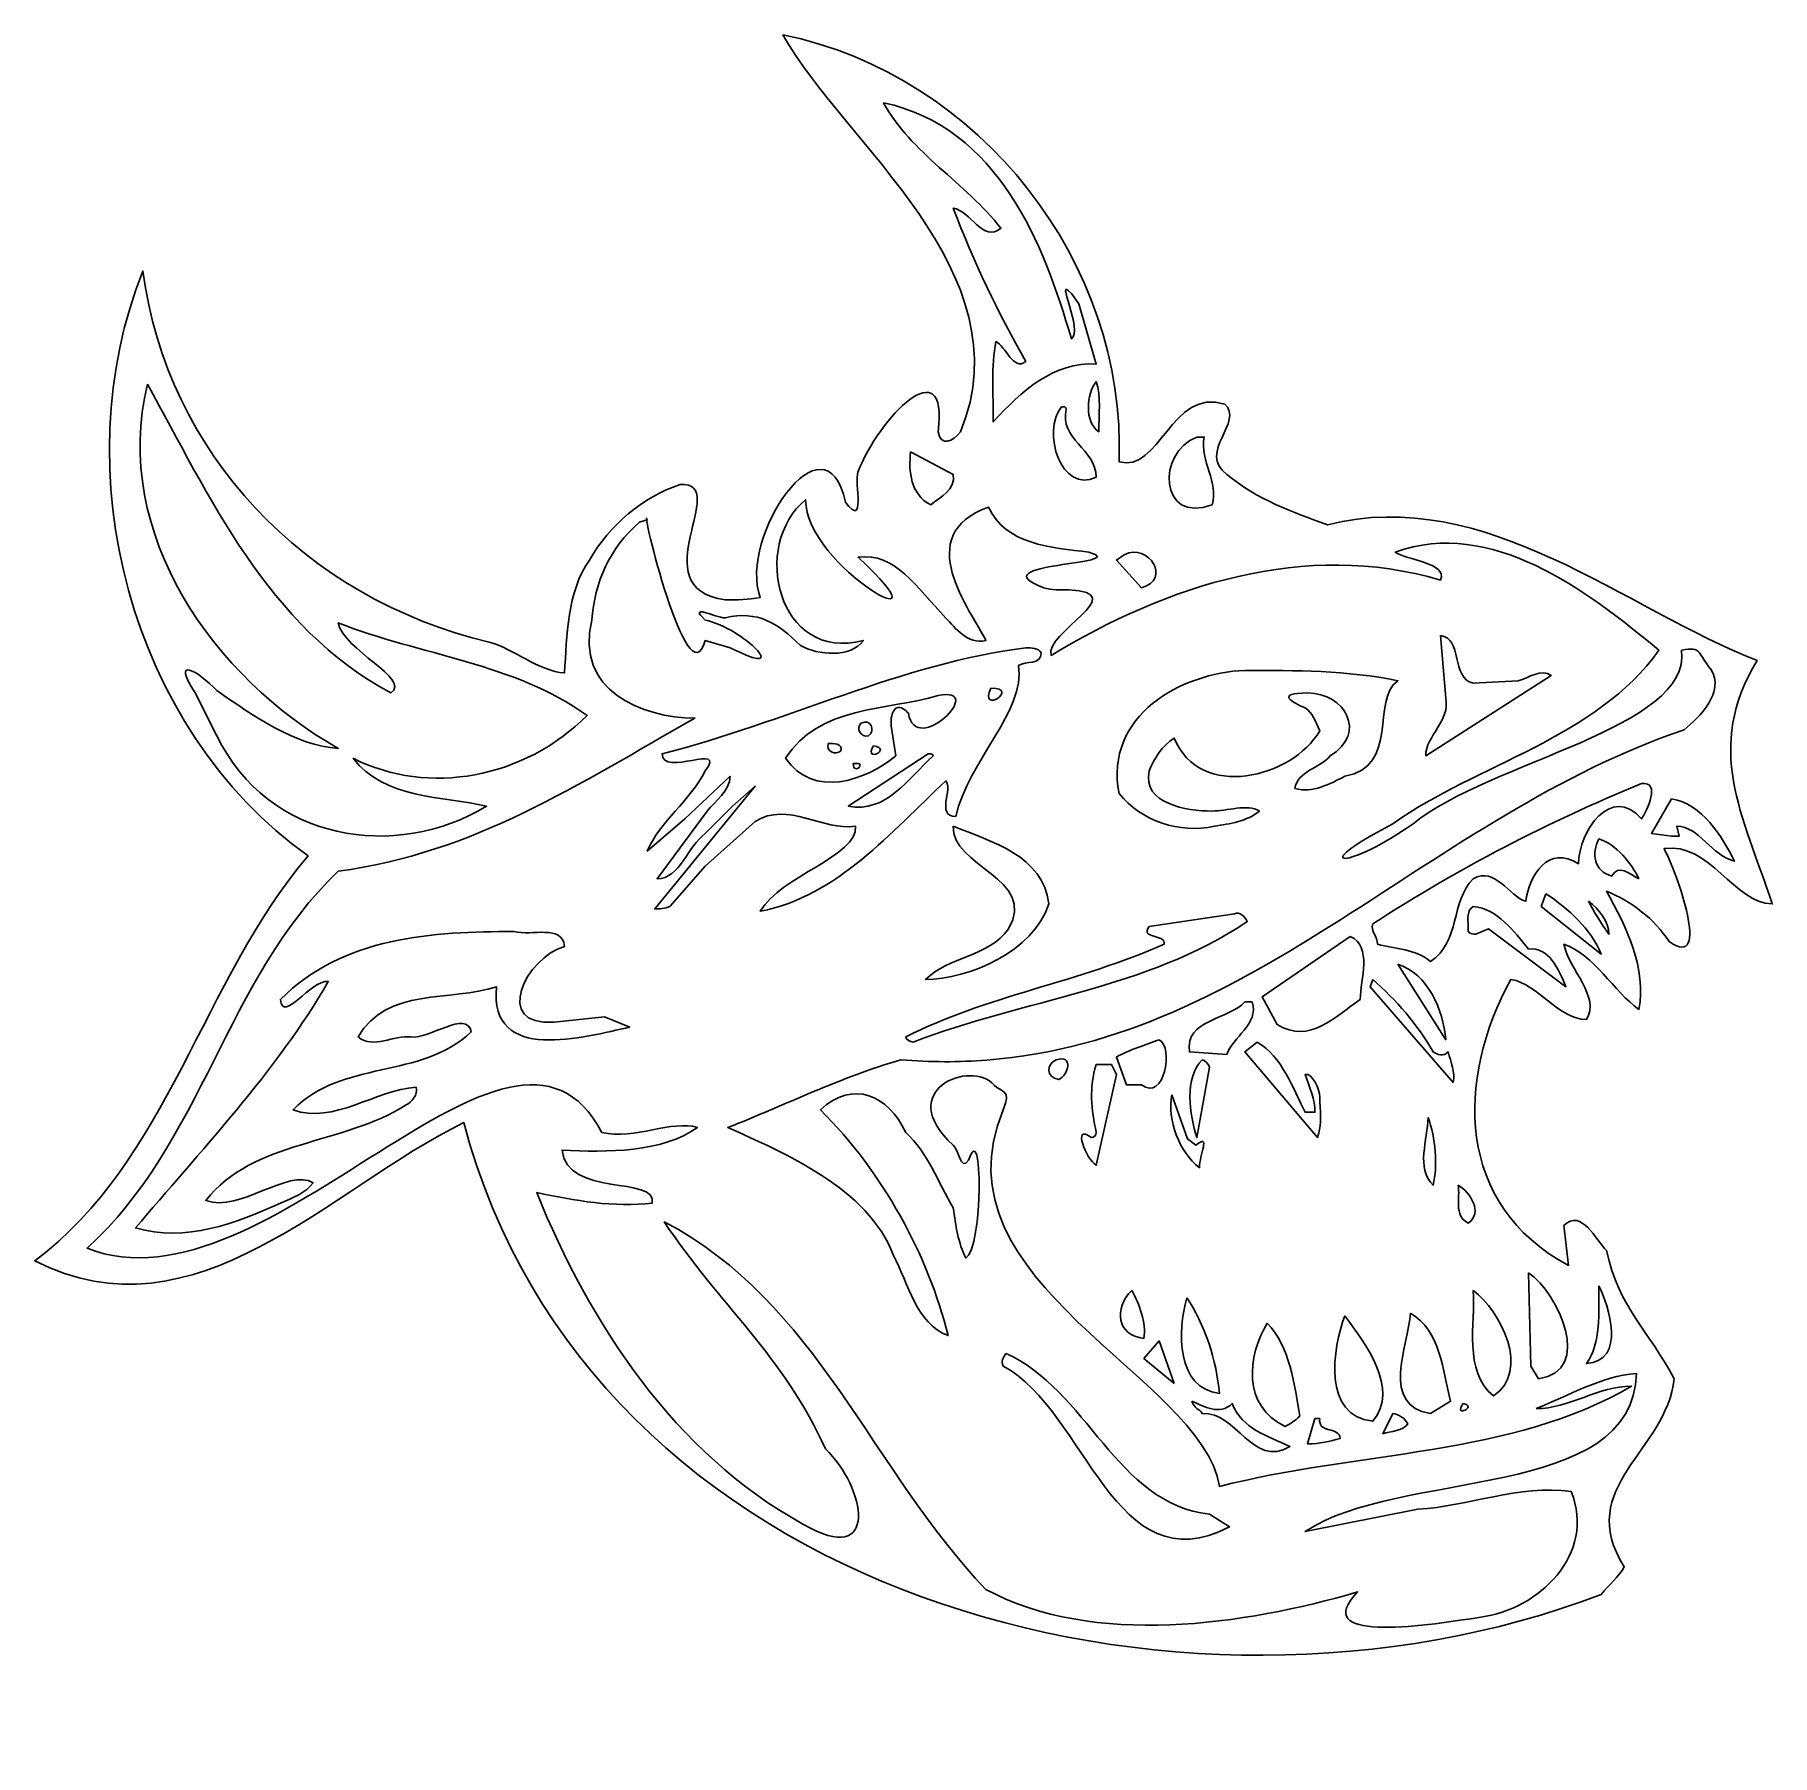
# Model space of a CAD drawing. Header units: centimetres. Extents: x -9.7 to 9.4, y -5.4 to 13.6.
import ezdxf

# ---------------------------------------------------------------- set-up
doc = ezdxf.new("R2010")
doc.units = ezdxf.units.CM
doc.header["$MEASUREMENT"] = 0
doc.layers.add('Ebene 1', color=7, linetype='Continuous')

msp = doc.modelspace()

# ---------------------------------------------------------------- linework, layer by layer
at = {"layer": 'Ebene 1'}
for points, knots in [([(-1.4732, 13.55852), (0.70866, 13.11148), (2.31902, 11.0363), (2.2352, 8.84935), (2.2352, 8.84935), (2.67716, 8.70966), (2.81686, 9.6774), (3.40106, 9.48435), (3.40106, 9.48435), (3.62204, 9.28878), (3.09372, 8.95858), (3.42392, 8.70966), (3.42392, 8.70966), (3.7592, 8.43026), (4.14782, 8.2931), (4.53644, 8.1534), (4.53644, 8.1534), (6.28142, 8.5979), (7.83336, 7.21106), (9.27354, 6.65734), (9.27354, 6.65734), (8.68934, 5.68706), (9.11098, 4.96824), (9.44118, 3.97256), (9.44118, 3.97256), (9.02462, 3.97256), (8.74776, 4.6609), (8.24738, 4.58216), (8.24738, 4.58216), (8.38708, 4.33324), (8.7757, 3.2258), (8.3058, 3.556), (8.3058, 3.556), (8.13816, 3.80746), (7.88924, 4.0005), (7.61238, 4.11226), (7.61238, 4.11226), (7.83336, 3.72364), (8.05688, 3.2512), (7.97052, 2.80924), (7.97052, 2.80924), (7.69366, 3.00228), (7.47268, 3.41884), (7.14248, 3.52806), (7.14248, 3.52806), (7.19328, 3.2512), (7.55396, 2.9464), (7.3914, 2.69748), (7.3914, 2.69748), (7.08406, 2.69748), (6.86308, 3.0861), (6.55828, 3.13944), (6.55828, 3.13944), (5.94868, 2.03454), (5.94868, 0.6477), (7.19328, -0.01524), (7.19328, -0.01524), (7.19328, -0.01524), (7.14248, 0.42418), (7.14248, 0.42418), (7.14248, 0.42418), (7.33298, 0.61976), (7.50062, 0.25908), (7.61238, 0.14986), (7.61238, 0.14986), (7.74954, -0.48768), (8.08228, -0.7366), (8.35914, -1.26492), (8.35914, -1.26492), (8.27786, -2.06502), (7.2517, -2.45364), (7.80796, -3.3401), (7.80796, -3.3401), (7.74954, -3.44932), (7.64032, -3.53568), (7.55396, -3.6449), (7.55396, -3.6449), (2.90322, -5.41782), (-3.6068, -3.67284), (-4.99364, 1.55956), (-4.99364, 1.55956), (-6.46176, 0.84074), (-7.95782, -0.87122), (-9.72566, 0.03556), (-9.72566, 0.03556), (-8.24484, 1.14554), (-7.8867, 3.11658), (-6.71068, 4.50088), (-6.71068, 4.50088), (-8.68426, 5.91058), (-9.41324, 8.763), (-8.53186, 10.95248), (-8.53186, 10.95248), (-8.2677, 8.94587), (-6.7564, 7.34822), (-4.7117, 6.858), (-4.7117, 6.858), (-4.44246, 6.78942), (-4.17322, 6.53796), (-3.88112, 6.52018), (-3.88112, 6.52018), (-3.85572, 6.93166), (-3.85572, 7.40664), (-3.6068, 7.76478), (-3.6068, 7.76478), (-3.38328, 8.1534), (-3.02514, 8.4582), (-2.60604, 8.5979), (-2.60604, 8.5979), (-2.02692, 8.6233), (-3.05308, 7.45998), (-2.1082, 7.32536), (-2.1082, 7.32536), (-1.97104, 7.32536), (-1.85928, 7.32536), (-1.72212, 7.3533), (-1.72212, 7.3533), (-1.97104, 8.01624), (-1.0033, 9.42848), (-0.78232, 8.40232), (-0.78232, 8.40232), (-0.55372, 8.10005), (-0.6858, 8.62076), (-0.64516, 8.73251), (-0.64516, 8.73251), (-0.41656, 9.33958), (0.35814, 10.11427), (0.23876, 9.17956), (0.23876, 9.17956), (0.2667, 9.01192), (0.4064, 9.0678), (0.48768, 9.17956), (0.48768, 9.17956), (1.2065, 10.95248), (-0.81026, 12.36472), (-1.4732, 13.55852)], [0, 0, 0, 0, 0.02941176, 0.02941176, 0.02941176, 0.02941176, 0.05882353, 0.05882353, 0.05882353, 0.05882353, 0.08823529, 0.08823529, 0.08823529, 0.08823529, 0.11764706, 0.11764706, 0.11764706, 0.11764706, 0.14705882, 0.14705882, 0.14705882, 0.14705882, 0.17647059, 0.17647059, 0.17647059, 0.17647059, 0.20588235, 0.20588235, 0.20588235, 0.20588235, 0.23529412, 0.23529412, 0.23529412, 0.23529412, 0.26470588, 0.26470588, 0.26470588, 0.26470588, 0.29411765, 0.29411765, 0.29411765, 0.29411765, 0.32352941, 0.32352941, 0.32352941, 0.32352941, 0.35294118, 0.35294118, 0.35294118, 0.35294118, 0.38235294, 0.38235294, 0.38235294, 0.38235294, 0.41176471, 0.41176471, 0.41176471, 0.41176471, 0.44117647, 0.44117647, 0.44117647, 0.44117647, 0.47058824, 0.47058824, 0.47058824, 0.47058824, 0.5, 0.5, 0.5, 0.5, 0.52941176, 0.52941176, 0.52941176, 0.52941176, 0.55882353, 0.55882353, 0.55882353, 0.55882353, 0.58823529, 0.58823529, 0.58823529, 0.58823529, 0.61764706, 0.61764706, 0.61764706, 0.61764706, 0.64705882, 0.64705882, 0.64705882, 0.64705882, 0.67647059, 0.67647059, 0.67647059, 0.67647059, 0.70588235, 0.70588235, 0.70588235, 0.70588235, 0.73529412, 0.73529412, 0.73529412, 0.73529412, 0.76470588, 0.76470588, 0.76470588, 0.76470588, 0.79411765, 0.79411765, 0.79411765, 0.79411765, 0.82352941, 0.82352941, 0.82352941, 0.82352941, 0.85294118, 0.85294118, 0.85294118, 0.85294118, 0.88235294, 0.88235294, 0.88235294, 0.88235294, 0.91176471, 0.91176471, 0.91176471, 0.91176471, 0.94117647, 0.94117647, 0.94117647, 0.94117647, 0.97058824, 0.97058824, 0.97058824, 0.97058824, 1, 1, 1, 1]), ([(-0.36322, 12.80922), (-0.0635, 12.2555), (0.5461, 11.92276), (0.93218, 11.42492), (0.93218, 11.42492), (0.7366, 11.25728), (0.59944, 11.61796), (0.4064, 11.6459), (0.4064, 11.6459), (0.62738, 11.0617), (0.90678, 10.48258), (1.2065, 9.95426), (1.2065, 9.95426), (1.07188, 9.84504), (0.98552, 10.1219), (0.8763, 10.17524), (0.8763, 10.17524), (0.82296, 9.90091), (0.84836, 9.59612), (0.84836, 9.28878), (0.84836, 9.28878), (1.1557, 9.62406), (1.51384, 9.95426), (1.98374, 9.92632), (1.98374, 9.92632), (1.98374, 9.92632), (1.7907, 10.5918), (1.7907, 10.5918), (1.7907, 10.5918), (1.7907, 10.5918), (1.70942, 10.70356), (1.70942, 10.70356), (1.70942, 10.70356), (1.51384, 10.92708), (1.84912, 10.28954), (1.70942, 10.20318), (1.70942, 10.20318), (1.40462, 11.25728), (0.90678, 12.53236), (-0.36322, 12.80922)], [0, 0, 0, 0, 0.1, 0.1, 0.1, 0.1, 0.2, 0.2, 0.2, 0.2, 0.3, 0.3, 0.3, 0.3, 0.4, 0.4, 0.4, 0.4, 0.5, 0.5, 0.5, 0.5, 0.6, 0.6, 0.6, 0.6, 0.7, 0.7, 0.7, 0.7, 0.8, 0.8, 0.8, 0.8, 0.9, 0.9, 0.9, 0.9, 1, 1, 1, 1]), ([(-8.4836, 9.70534), (-8.88238, 8.04418), (-7.74192, 6.46176), (-6.37794, 5.68706), (-6.37794, 5.68706), (-6.85038, 5.715), (-7.32028, 6.05028), (-7.71652, 6.3246), (-7.71652, 6.3246), (-7.92988, 6.54812), (-8.22452, 6.71322), (-7.95782, 6.2992), (-7.95782, 6.2992), (-7.95782, 6.2992), (-7.71652, 5.82676), (-7.71652, 5.82676), (-7.71652, 5.82676), (-7.15264, 4.6609), (-5.7404, 4.44246), (-4.74217, 5.04952), (-4.74217, 5.04952), (-5.21208, 5.15874), (-5.87756, 5.1308), (-6.21284, 5.57784), (-6.21284, 5.57784), (-5.37972, 5.15874), (-4.32561, 5.35686), (-3.63219, 6.05028), (-3.63219, 6.05028), (-4.43738, 6.6294), (-5.46354, 6.71322), (-6.37794, 7.07136), (-6.37794, 7.07136), (-6.32206, 6.7691), (-5.57276, 6.46176), (-5.79628, 6.2992), (-5.79628, 6.2992), (-7.15264, 7.01802), (-7.80796, 8.48868), (-8.4836, 9.70534)], [0, 0, 0, 0, 0.1, 0.1, 0.1, 0.1, 0.2, 0.2, 0.2, 0.2, 0.3, 0.3, 0.3, 0.3, 0.4, 0.4, 0.4, 0.4, 0.5, 0.5, 0.5, 0.5, 0.6, 0.6, 0.6, 0.6, 0.7, 0.7, 0.7, 0.7, 0.8, 0.8, 0.8, 0.8, 0.9, 0.9, 0.9, 0.9, 1, 1, 1, 1]), ([(1.98374, 9.73328), (1.87706, 9.59612), (1.84912, 9.28878), (2.01168, 9.17956), (2.01168, 9.17956), (2.01168, 9.37005), (2.03962, 9.56818), (1.98374, 9.73328)], [0, 0, 0, 0, 0.5, 0.5, 0.5, 0.5, 1, 1, 1, 1]), ([(1.6002, 9.45642), (1.37668, 9.17956), (1.6002, 8.48868), (1.98374, 8.67918), (1.98374, 8.67918), (1.98374, 8.98652), (1.56972, 9.09828), (1.65354, 9.42848), (1.65354, 9.42848), (1.65354, 9.45642), (1.62814, 9.45642), (1.6002, 9.45642)], [0, 0, 0, 0, 0.33333333, 0.33333333, 0.33333333, 0.33333333, 0.66666667, 0.66666667, 0.66666667, 0.66666667, 1, 1, 1, 1]), ([(1.6002, 9.45642), (1.62814, 9.45642), (1.65354, 9.45642), (1.65354, 9.42848), (1.65354, 9.42848), (1.56972, 9.09828), (1.98374, 8.98652), (1.98374, 8.67918), (1.98374, 8.67918), (1.6002, 8.48868), (1.37668, 9.17956), (1.6002, 9.45642)], [0, 0, 0, 0, 0.33333333, 0.33333333, 0.33333333, 0.33333333, 0.66666667, 0.66666667, 0.66666667, 0.66666667, 1, 1, 1, 1]), ([(3.09372, 9.12114), (2.64922, 8.95858), (2.67716, 8.1534), (3.26136, 8.37438), (3.26136, 8.37438), (3.34264, 8.6233), (3.12166, 8.84935), (3.175, 9.12114), (3.175, 9.12114), (3.175, 9.12114), (3.09372, 9.12114), (3.09372, 9.12114)], [0, 0, 0, 0, 0.33333333, 0.33333333, 0.33333333, 0.33333333, 0.66666667, 0.66666667, 0.66666667, 0.66666667, 1, 1, 1, 1]), ([(3.09372, 9.12114), (3.09372, 9.12114), (3.175, 9.12114), (3.175, 9.12114), (3.175, 9.12114), (3.12166, 8.84935), (3.34264, 8.6233), (3.26136, 8.37438), (3.26136, 8.37438), (2.67716, 8.1534), (2.64922, 8.95858), (3.09372, 9.12114)], [0, 0, 0, 0, 0.33333333, 0.33333333, 0.33333333, 0.33333333, 0.66666667, 0.66666667, 0.66666667, 0.66666667, 1, 1, 1, 1]), ([(-0.0635, 8.95858), (-0.0889, 8.73759), (-0.0635, 8.48868), (0.15748, 8.37438), (0.15748, 8.37438), (0.2667, 8.4582), (0.43434, 8.54202), (0.4064, 8.70966), (0.4064, 8.70966), (0.4064, 8.70966), (-0.0635, 8.95858), (-0.0635, 8.95858)], [0, 0, 0, 0, 0.33333333, 0.33333333, 0.33333333, 0.33333333, 0.66666667, 0.66666667, 0.66666667, 0.66666667, 1, 1, 1, 1]), ([(-0.0635, 8.95858), (-0.0635, 8.95858), (0.4064, 8.70966), (0.4064, 8.70966), (0.4064, 8.70966), (0.43434, 8.54202), (0.2667, 8.4582), (0.15748, 8.37438), (0.15748, 8.37438), (-0.0635, 8.48868), (-0.0889, 8.73759), (-0.0635, 8.95858)], [0, 0, 0, 0, 0.33333333, 0.33333333, 0.33333333, 0.33333333, 0.66666667, 0.66666667, 0.66666667, 0.66666667, 1, 1, 1, 1]), ([(6.83513, -1.59512), (7.19328, -1.59512), (7.52856, -1.3462), (7.88924, -1.3462), (7.88924, -1.3462), (6.58622, -2.1209), (4.8387, -2.06502), (3.34264, -2.45364), (3.34264, -2.45364), (3.15214, -1.23444), (0.15748, -0.21082), (0.95758, 1.7018), (0.95758, 1.7018), (1.05664, 1.92532), (0.93218, 1.8923), (0.85852, 1.97358), (0.85852, 1.97358), (0.60706, 2.26314), (-0.25908, 1.9177), (0.4064, 1.31064), (0.4064, 1.31064), (0.45974, 1.28524), (0.48768, 1.00838), (0.57404, 1.14554), (0.57404, 1.14554), (0.7366, 1.64338), (0.7366, 0.17526), (0.5461, 0.06604), (0.5461, 0.06604), (0.45974, 0.23114), (0.43434, 0.42418), (0.4064, 0.61976), (0.4064, 0.61976), (0.23876, 0.89662), (0.12954, 1.22936), (-0.11684, 1.45034), (-0.11684, 1.45034), (-0.31242, 1.8669), (-0.69596, 2.03454), (-1.05918, 1.7018), (-1.05918, 1.7018), (-0.36322, 1.00838), (0.12954, 0.09398), (0.35052, -0.78994), (0.35052, -0.78994), (-0.00762, -0.65278), (-0.0889, -0.21082), (-0.254, 0.09398), (-0.254, 0.09398), (-0.52832, 0.84074), (-1.4732, 1.22936), (-2.08026, 1.50622), (-2.08026, 1.50622), (-1.44272, 1.75514), (-0.83312, 2.06248), (-0.17018, 2.25298), (-0.17018, 2.25298), (0.1524, 2.22504), (0.4699, 2.22504), (0.77724, 2.25044), (0.77724, 2.25044), (3.73126, 2.47396), (5.65912, 4.93776), (8.4709, 5.8928), (8.4709, 5.8928), (8.636, 6.02996), (8.92556, 6.3119), (8.763, 6.56082), (8.763, 6.56082), (8.6233, 6.72338), (8.66394, 6.82244), (8.44042, 6.7691), (8.44042, 6.7691), (8.55472, 5.91058), (6.3373, 5.54736), (5.47878, 4.85648), (5.47878, 4.85648), (4.78536, 4.36118), (4.25704, 4.33324), (5.25526, 4.85648), (5.25526, 4.85648), (6.19759, 5.51942), (7.50062, 5.80136), (8.1915, 6.7691), (8.1915, 6.7691), (7.3914, 7.43458), (6.3373, 8.23468), (5.2832, 7.85114), (5.2832, 7.85114), (5.39496, 7.76478), (5.8674, 7.73684), (5.78103, 7.5438), (5.78103, 7.5438), (4.28751, 7.98576), (2.76352, 7.48792), (1.4859, 6.71322), (1.4859, 6.71322), (1.40462, 6.96214), (2.4003, 7.40664), (1.68148, 7.43458), (1.68148, 7.43458), (1.6002, 7.43458), (1.4859, 7.43458), (1.40462, 7.45998), (1.40462, 7.45998), (0.65532, 7.73684), (2.4003, 7.7089), (1.90246, 7.85114), (1.90246, 7.85114), (1.4859, 7.90448), (0.98552, 7.93242), (0.79502, 8.34898), (0.79502, 8.34898), (-0.0635, 8.04418), (0.59944, 7.21106), (0.76708, 6.87832), (0.76708, 6.87832), (0.56388, 6.82752), (0.42672, 7.02056), (0.32512, 7.1247), (0.32512, 7.1247), (-0.00508, 7.4676), (-0.23622, 7.85622), (-0.64262, 7.79526), (-0.64262, 7.79526), (0.45974, 6.7691), (-1.22174, 7.6835), (-1.22174, 8.43026), (-1.22174, 8.43026), (-1.83134, 7.93242), (-1.52908, 6.6294), (-0.5842, 6.87832), (-0.5842, 6.87832), (-0.7239, 6.68274), (-1.08458, 6.71322), (-1.28016, 6.82244), (-1.28016, 6.82244), (-1.52908, 7.07136), (-1.75006, 7.21106), (-2.1082, 7.12724), (-2.1082, 7.12724), (-2.21996, 7.12724), (-2.52476, 7.29488), (-2.32918, 7.10184), (-2.32918, 7.10184), (-1.91516, 7.01802), (-1.3335, 6.43382), (-2.05486, 6.79704), (-2.05486, 6.79704), (-2.05486, 6.79704), (-2.32918, 6.87832), (-2.32918, 6.87832), (-2.32918, 6.87832), (-2.52476, 6.1849), (-3.05308, 8.43026), (-2.96926, 8.20927), (-2.96926, 8.20927), (-2.96926, 8.20927), (-3.05308, 8.18134), (-3.05308, 8.18134), (-3.05308, 8.18134), (-3.38328, 7.90448), (-3.55092, 7.51586), (-3.57885, 7.10184), (-3.57885, 7.10184), (-3.7719, 6.3246), (-3.02514, 6.02234), (-2.44348, 6.02234), (-2.44348, 6.02234), (-3.71856, 5.29844), (-4.88188, 4.52882), (-6.37794, 4.33324), (-6.37794, 4.33324), (-7.62762, 3.13944), (-7.86638, 1.33858), (-9.14908, 0.17526), (-9.14908, 0.17526), (-7.15264, -0.62229), (-4.46532, 3.3655), (-3.46964, 1.45034), (-3.46964, 1.45034), (-3.10896, 1.36906), (-2.6924, 1.59258), (-2.41554, 1.50622), (-2.41554, 1.50622), (-2.80416, 1.22936), (-3.41122, 1.22936), (-3.90906, 1.2573), (-3.90906, 1.2573), (-3.85572, 0.72898), (-2.86004, 0.98044), (-2.91338, 0.6731), (-2.91338, 0.6731), (-3.32994, 0.61976), (-3.7719, 0.70104), (-4.18846, 0.7874), (-4.18846, 0.7874), (-3.6068, -0.65278), (-2.66446, -2.09296), (-1.25222, -2.86766), (-1.25222, -2.86766), (-0.3937, -3.36804), (-0.56134, -2.45364), (-1.0033, -2.03962), (-1.0033, -2.03962), (-1.44272, -1.04139), (-2.1971, -0.4191), (-2.7813, 0.46482), (-2.7813, 0.46482), (-1.0922, -0.4191), (-0.50291, -2.2606), (0.76708, -3.58902), (0.76708, -3.58902), (1.95834, -4.2291), (3.62204, -3.98018), (4.86664, -3.61696), (4.86664, -3.61696), (4.34086, -4.17068), (5.53212, -4.00558), (6.22554, -3.89382), (6.22554, -3.89382), (6.86308, -3.81254), (7.50062, -3.2004), (7.22376, -2.50952), (7.22376, -2.50952), (6.63956, -2.42824), (6.08837, -2.67716), (5.53212, -2.70256), (5.53212, -2.70256), (5.53212, -2.70256), (4.28751, -2.95148), (4.28751, -2.95148), (4.28751, -2.95148), (5.31114, -2.2606), (7.91718, -2.61874), (7.94258, -1.2065), (7.94258, -1.2065), (7.55396, -1.23444), (7.19328, -1.45542), (6.83513, -1.59512)], [0, 0, 0, 0, 0.01666667, 0.01666667, 0.01666667, 0.01666667, 0.03333333, 0.03333333, 0.03333333, 0.03333333, 0.05, 0.05, 0.05, 0.05, 0.06666667, 0.06666667, 0.06666667, 0.06666667, 0.08333333, 0.08333333, 0.08333333, 0.08333333, 0.1, 0.1, 0.1, 0.1, 0.11666667, 0.11666667, 0.11666667, 0.11666667, 0.13333333, 0.13333333, 0.13333333, 0.13333333, 0.15, 0.15, 0.15, 0.15, 0.16666667, 0.16666667, 0.16666667, 0.16666667, 0.18333333, 0.18333333, 0.18333333, 0.18333333, 0.2, 0.2, 0.2, 0.2, 0.21666667, 0.21666667, 0.21666667, 0.21666667, 0.23333333, 0.23333333, 0.23333333, 0.23333333, 0.25, 0.25, 0.25, 0.25, 0.26666667, 0.26666667, 0.26666667, 0.26666667, 0.28333333, 0.28333333, 0.28333333, 0.28333333, 0.3, 0.3, 0.3, 0.3, 0.31666667, 0.31666667, 0.31666667, 0.31666667, 0.33333333, 0.33333333, 0.33333333, 0.33333333, 0.35, 0.35, 0.35, 0.35, 0.36666667, 0.36666667, 0.36666667, 0.36666667, 0.38333333, 0.38333333, 0.38333333, 0.38333333, 0.4, 0.4, 0.4, 0.4, 0.41666667, 0.41666667, 0.41666667, 0.41666667, 0.43333333, 0.43333333, 0.43333333, 0.43333333, 0.45, 0.45, 0.45, 0.45, 0.46666667, 0.46666667, 0.46666667, 0.46666667, 0.48333333, 0.48333333, 0.48333333, 0.48333333, 0.5, 0.5, 0.5, 0.5, 0.51666667, 0.51666667, 0.51666667, 0.51666667, 0.53333333, 0.53333333, 0.53333333, 0.53333333, 0.55, 0.55, 0.55, 0.55, 0.56666667, 0.56666667, 0.56666667, 0.56666667, 0.58333333, 0.58333333, 0.58333333, 0.58333333, 0.6, 0.6, 0.6, 0.6, 0.61666667, 0.61666667, 0.61666667, 0.61666667, 0.63333333, 0.63333333, 0.63333333, 0.63333333, 0.65, 0.65, 0.65, 0.65, 0.66666667, 0.66666667, 0.66666667, 0.66666667, 0.68333333, 0.68333333, 0.68333333, 0.68333333, 0.7, 0.7, 0.7, 0.7, 0.71666667, 0.71666667, 0.71666667, 0.71666667, 0.73333333, 0.73333333, 0.73333333, 0.73333333, 0.75, 0.75, 0.75, 0.75, 0.76666667, 0.76666667, 0.76666667, 0.76666667, 0.78333333, 0.78333333, 0.78333333, 0.78333333, 0.8, 0.8, 0.8, 0.8, 0.81666667, 0.81666667, 0.81666667, 0.81666667, 0.83333333, 0.83333333, 0.83333333, 0.83333333, 0.85, 0.85, 0.85, 0.85, 0.86666667, 0.86666667, 0.86666667, 0.86666667, 0.88333333, 0.88333333, 0.88333333, 0.88333333, 0.9, 0.9, 0.9, 0.9, 0.91666667, 0.91666667, 0.91666667, 0.91666667, 0.93333333, 0.93333333, 0.93333333, 0.93333333, 0.95, 0.95, 0.95, 0.95, 0.96666667, 0.96666667, 0.96666667, 0.96666667, 0.98333333, 0.98333333, 0.98333333, 0.98333333, 1, 1, 1, 1]), ([(6.83513, -1.59512), (7.19328, -1.45542), (7.55396, -1.23444), (7.94258, -1.2065), (7.94258, -1.2065), (7.91718, -2.61874), (5.31114, -2.2606), (4.28751, -2.95148), (4.28751, -2.95148), (4.28751, -2.95148), (5.53212, -2.70256), (5.53212, -2.70256), (5.53212, -2.70256), (6.08837, -2.67716), (6.63956, -2.42824), (7.22376, -2.50952), (7.22376, -2.50952), (7.50062, -3.2004), (6.86308, -3.81254), (6.22554, -3.89382), (6.22554, -3.89382), (5.53212, -4.00558), (4.34086, -4.17068), (4.86664, -3.61696), (4.86664, -3.61696), (3.62204, -3.98018), (1.95834, -4.2291), (0.76708, -3.58902), (0.76708, -3.58902), (-0.50291, -2.2606), (-1.0922, -0.4191), (-2.7813, 0.46482), (-2.7813, 0.46482), (-2.1971, -0.4191), (-1.44272, -1.04139), (-1.0033, -2.03962), (-1.0033, -2.03962), (-0.56134, -2.45364), (-0.3937, -3.36804), (-1.25222, -2.86766), (-1.25222, -2.86766), (-2.66446, -2.09296), (-3.6068, -0.65278), (-4.18846, 0.7874), (-4.18846, 0.7874), (-3.7719, 0.70104), (-3.32994, 0.61976), (-2.91338, 0.6731), (-2.91338, 0.6731), (-2.86004, 0.98044), (-3.85572, 0.72898), (-3.90906, 1.2573), (-3.90906, 1.2573), (-3.41122, 1.22936), (-2.80416, 1.22936), (-2.41554, 1.50622), (-2.41554, 1.50622), (-2.6924, 1.59258), (-3.10896, 1.36906), (-3.46964, 1.45034), (-3.46964, 1.45034), (-4.46532, 3.3655), (-7.15264, -0.62229), (-9.14908, 0.17526), (-9.14908, 0.17526), (-7.86638, 1.33858), (-7.62762, 3.13944), (-6.37794, 4.33324), (-6.37794, 4.33324), (-4.88188, 4.52882), (-3.71856, 5.29844), (-2.44348, 6.02234), (-2.44348, 6.02234), (-3.02514, 6.02234), (-3.7719, 6.3246), (-3.57885, 7.10184), (-3.57885, 7.10184), (-3.55092, 7.51586), (-3.38328, 7.90448), (-3.05308, 8.18134), (-3.05308, 8.18134), (-3.05308, 8.18134), (-2.96926, 8.20927), (-2.96926, 8.20927), (-2.96926, 8.20927), (-3.05308, 8.43026), (-2.52476, 6.1849), (-2.32918, 6.87832), (-2.32918, 6.87832), (-2.32918, 6.87832), (-2.05486, 6.79704), (-2.05486, 6.79704), (-2.05486, 6.79704), (-1.3335, 6.43382), (-1.91516, 7.01802), (-2.32918, 7.10184), (-2.32918, 7.10184), (-2.52476, 7.29488), (-2.21996, 7.12724), (-2.1082, 7.12724), (-2.1082, 7.12724), (-1.75006, 7.21106), (-1.52908, 7.07136), (-1.28016, 6.82244), (-1.28016, 6.82244), (-1.08458, 6.71322), (-0.7239, 6.68274), (-0.5842, 6.87832), (-0.5842, 6.87832), (-1.52908, 6.6294), (-1.83134, 7.93242), (-1.22174, 8.43026), (-1.22174, 8.43026), (-1.22174, 7.6835), (0.45974, 6.7691), (-0.64262, 7.79526), (-0.64262, 7.79526), (-0.23622, 7.85622), (-0.00508, 7.4676), (0.32512, 7.1247), (0.32512, 7.1247), (0.42672, 7.02056), (0.56388, 6.82752), (0.76708, 6.87832), (0.76708, 6.87832), (0.59944, 7.21106), (-0.0635, 8.04418), (0.79502, 8.34898), (0.79502, 8.34898), (0.98552, 7.93242), (1.4859, 7.90448), (1.90246, 7.85114), (1.90246, 7.85114), (2.4003, 7.7089), (0.65532, 7.73684), (1.40462, 7.45998), (1.40462, 7.45998), (1.4859, 7.43458), (1.6002, 7.43458), (1.68148, 7.43458), (1.68148, 7.43458), (2.4003, 7.40664), (1.40462, 6.96214), (1.4859, 6.71322), (1.4859, 6.71322), (2.76352, 7.48792), (4.28751, 7.98576), (5.78103, 7.5438), (5.78103, 7.5438), (5.8674, 7.73684), (5.39496, 7.76478), (5.2832, 7.85114), (5.2832, 7.85114), (6.3373, 8.23468), (7.3914, 7.43458), (8.1915, 6.7691), (8.1915, 6.7691), (7.50062, 5.80136), (6.19759, 5.51942), (5.25526, 4.85648), (5.25526, 4.85648), (4.25704, 4.33324), (4.78536, 4.36118), (5.47878, 4.85648), (5.47878, 4.85648), (6.3373, 5.54736), (8.55472, 5.91058), (8.44042, 6.7691), (8.44042, 6.7691), (8.66394, 6.82244), (8.6233, 6.72338), (8.763, 6.56082), (8.763, 6.56082), (8.92556, 6.3119), (8.636, 6.02996), (8.4709, 5.8928), (8.4709, 5.8928), (5.65912, 4.93776), (3.73126, 2.47396), (0.77724, 2.25044), (0.77724, 2.25044), (0.4699, 2.22504), (0.1524, 2.22504), (-0.17018, 2.25298), (-0.17018, 2.25298), (-0.83312, 2.06248), (-1.44272, 1.75514), (-2.08026, 1.50622), (-2.08026, 1.50622), (-1.4732, 1.22936), (-0.52832, 0.84074), (-0.254, 0.09398), (-0.254, 0.09398), (-0.0889, -0.21082), (-0.00762, -0.65278), (0.35052, -0.78994), (0.35052, -0.78994), (0.12954, 0.09398), (-0.36322, 1.00838), (-1.05918, 1.7018), (-1.05918, 1.7018), (-0.69596, 2.03454), (-0.31242, 1.8669), (-0.11684, 1.45034), (-0.11684, 1.45034), (0.12954, 1.22936), (0.23876, 0.89662), (0.4064, 0.61976), (0.4064, 0.61976), (0.43434, 0.42418), (0.45974, 0.23114), (0.5461, 0.06604), (0.5461, 0.06604), (0.7366, 0.17526), (0.7366, 1.64338), (0.57404, 1.14554), (0.57404, 1.14554), (0.48768, 1.00838), (0.45974, 1.28524), (0.4064, 1.31064), (0.4064, 1.31064), (-0.25908, 1.9177), (0.60706, 2.26314), (0.85852, 1.97358), (0.85852, 1.97358), (0.93218, 1.8923), (1.05664, 1.92532), (0.95758, 1.7018), (0.95758, 1.7018), (0.15748, -0.21082), (3.15214, -1.23444), (3.34264, -2.45364), (3.34264, -2.45364), (4.8387, -2.06502), (6.58622, -2.1209), (7.88924, -1.3462), (7.88924, -1.3462), (7.52856, -1.3462), (7.19328, -1.59512), (6.83513, -1.59512)], [0, 0, 0, 0, 0.01666667, 0.01666667, 0.01666667, 0.01666667, 0.03333333, 0.03333333, 0.03333333, 0.03333333, 0.05, 0.05, 0.05, 0.05, 0.06666667, 0.06666667, 0.06666667, 0.06666667, 0.08333333, 0.08333333, 0.08333333, 0.08333333, 0.1, 0.1, 0.1, 0.1, 0.11666667, 0.11666667, 0.11666667, 0.11666667, 0.13333333, 0.13333333, 0.13333333, 0.13333333, 0.15, 0.15, 0.15, 0.15, 0.16666667, 0.16666667, 0.16666667, 0.16666667, 0.18333333, 0.18333333, 0.18333333, 0.18333333, 0.2, 0.2, 0.2, 0.2, 0.21666667, 0.21666667, 0.21666667, 0.21666667, 0.23333333, 0.23333333, 0.23333333, 0.23333333, 0.25, 0.25, 0.25, 0.25, 0.26666667, 0.26666667, 0.26666667, 0.26666667, 0.28333333, 0.28333333, 0.28333333, 0.28333333, 0.3, 0.3, 0.3, 0.3, 0.31666667, 0.31666667, 0.31666667, 0.31666667, 0.33333333, 0.33333333, 0.33333333, 0.33333333, 0.35, 0.35, 0.35, 0.35, 0.36666667, 0.36666667, 0.36666667, 0.36666667, 0.38333333, 0.38333333, 0.38333333, 0.38333333, 0.4, 0.4, 0.4, 0.4, 0.41666667, 0.41666667, 0.41666667, 0.41666667, 0.43333333, 0.43333333, 0.43333333, 0.43333333, 0.45, 0.45, 0.45, 0.45, 0.46666667, 0.46666667, 0.46666667, 0.46666667, 0.48333333, 0.48333333, 0.48333333, 0.48333333, 0.5, 0.5, 0.5, 0.5, 0.51666667, 0.51666667, 0.51666667, 0.51666667, 0.53333333, 0.53333333, 0.53333333, 0.53333333, 0.55, 0.55, 0.55, 0.55, 0.56666667, 0.56666667, 0.56666667, 0.56666667, 0.58333333, 0.58333333, 0.58333333, 0.58333333, 0.6, 0.6, 0.6, 0.6, 0.61666667, 0.61666667, 0.61666667, 0.61666667, 0.63333333, 0.63333333, 0.63333333, 0.63333333, 0.65, 0.65, 0.65, 0.65, 0.66666667, 0.66666667, 0.66666667, 0.66666667, 0.68333333, 0.68333333, 0.68333333, 0.68333333, 0.7, 0.7, 0.7, 0.7, 0.71666667, 0.71666667, 0.71666667, 0.71666667, 0.73333333, 0.73333333, 0.73333333, 0.73333333, 0.75, 0.75, 0.75, 0.75, 0.76666667, 0.76666667, 0.76666667, 0.76666667, 0.78333333, 0.78333333, 0.78333333, 0.78333333, 0.8, 0.8, 0.8, 0.8, 0.81666667, 0.81666667, 0.81666667, 0.81666667, 0.83333333, 0.83333333, 0.83333333, 0.83333333, 0.85, 0.85, 0.85, 0.85, 0.86666667, 0.86666667, 0.86666667, 0.86666667, 0.88333333, 0.88333333, 0.88333333, 0.88333333, 0.9, 0.9, 0.9, 0.9, 0.91666667, 0.91666667, 0.91666667, 0.91666667, 0.93333333, 0.93333333, 0.93333333, 0.93333333, 0.95, 0.95, 0.95, 0.95, 0.96666667, 0.96666667, 0.96666667, 0.96666667, 0.98333333, 0.98333333, 0.98333333, 0.98333333, 1, 1, 1, 1]), ([(2.29108, 7.8232), (2.29108, 7.8232), (2.20726, 7.76478), (2.20726, 7.76478), (2.20726, 7.76478), (2.20726, 7.76478), (2.48412, 7.45998), (2.48412, 7.45998), (2.48412, 7.45998), (2.81686, 7.5438), (2.56794, 7.96036), (2.29108, 7.8232)], [0, 0, 0, 0, 0.33333333, 0.33333333, 0.33333333, 0.33333333, 0.66666667, 0.66666667, 0.66666667, 0.66666667, 1, 1, 1, 1]), ([(2.29108, 7.8232), (2.56794, 7.96036), (2.81686, 7.5438), (2.48412, 7.45998), (2.48412, 7.45998), (2.48412, 7.45998), (2.20726, 7.76478), (2.20726, 7.76478), (2.20726, 7.76478), (2.20726, 7.76478), (2.29108, 7.8232), (2.29108, 7.8232)], [0, 0, 0, 0, 0.33333333, 0.33333333, 0.33333333, 0.33333333, 0.66666667, 0.66666667, 0.66666667, 0.66666667, 1, 1, 1, 1]), ([(5.78103, 6.93166), (5.78103, 6.93166), (5.83946, 6.24078), (5.83946, 6.24078), (5.83946, 6.24078), (5.8928, 5.99186), (5.61848, 5.82676), (5.61848, 5.60578), (5.61848, 5.60578), (5.61848, 5.60578), (7.00278, 6.49224), (7.00278, 6.49224), (7.00278, 6.49224), (6.89356, 6.57352), (6.75386, 6.46176), (6.63956, 6.43382), (6.63956, 6.43382), (6.63956, 6.43382), (6.14172, 6.40842), (6.14172, 6.40842), (6.14172, 6.40842), (5.8928, 6.46176), (6.02996, 6.90626), (5.78103, 6.93166)], [0, 0, 0, 0, 0.16666667, 0.16666667, 0.16666667, 0.16666667, 0.33333333, 0.33333333, 0.33333333, 0.33333333, 0.5, 0.5, 0.5, 0.5, 0.66666667, 0.66666667, 0.66666667, 0.66666667, 0.83333333, 0.83333333, 0.83333333, 0.83333333, 1, 1, 1, 1]), ([(5.78103, 6.93166), (6.02996, 6.90626), (5.8928, 6.46176), (6.14172, 6.40842), (6.14172, 6.40842), (6.14172, 6.40842), (6.63956, 6.43382), (6.63956, 6.43382), (6.63956, 6.43382), (6.75386, 6.46176), (6.89356, 6.57352), (7.00278, 6.49224), (7.00278, 6.49224), (7.00278, 6.49224), (5.61848, 5.60578), (5.61848, 5.60578), (5.61848, 5.60578), (5.61848, 5.82676), (5.8928, 5.99186), (5.83946, 6.24078), (5.83946, 6.24078), (5.83946, 6.24078), (5.78103, 6.93166), (5.78103, 6.93166)], [0, 0, 0, 0, 0.16666667, 0.16666667, 0.16666667, 0.16666667, 0.33333333, 0.33333333, 0.33333333, 0.33333333, 0.5, 0.5, 0.5, 0.5, 0.66666667, 0.66666667, 0.66666667, 0.66666667, 0.83333333, 0.83333333, 0.83333333, 0.83333333, 1, 1, 1, 1]), ([(1.2065, 6.79704), (-0.1397, 6.6294), (-1.4732, 5.96392), (-2.80416, 5.62864), (-2.80416, 5.62864), (-2.80416, 5.35686), (-2.08026, 5.76834), (-2.32918, 5.43814), (-2.32918, 5.43814), (-2.49682, 5.10794), (-2.82956, 4.88188), (-2.96926, 4.55422), (-2.96926, 4.55422), (-2.96926, 4.55422), (-2.55524, 4.90982), (-2.55524, 4.90982), (-2.55524, 4.90982), (-2.55524, 4.90982), (-2.05486, 5.37972), (-2.05486, 5.37972), (-2.05486, 5.37972), (-2.05486, 5.21716), (-2.21996, 5.10794), (-2.30632, 4.99618), (-2.30632, 4.99618), (-2.30632, 4.99618), (-2.86004, 4.24942), (-2.86004, 4.24942), (-2.86004, 4.24942), (-2.60604, 4.24942), (-2.52476, 4.6101), (-2.32918, 4.74726), (-2.32918, 4.74726), (-2.32918, 4.74726), (-2.02692, 5.04952), (-2.02692, 5.04952), (-2.02692, 5.04952), (-2.02692, 5.04952), (-1.778, 5.2705), (-1.778, 5.2705), (-1.778, 5.2705), (-1.778, 5.2705), (-2.88544, 3.91668), (-2.88544, 3.91668), (-2.88544, 3.91668), (-2.82956, 3.91668), (-2.77622, 3.91668), (-2.72034, 3.94462), (-2.72034, 3.94462), (-2.72034, 3.94462), (-2.32918, 4.38912), (-2.32918, 4.38912), (-2.32918, 4.38912), (-2.32918, 4.38912), (-1.778, 4.88188), (-1.778, 4.88188), (-1.778, 4.88188), (-1.41732, 5.10794), (-1.03124, 4.77266), (-0.67056, 4.82854), (-0.67056, 4.82854), (-0.64262, 4.50088), (-1.50114, 4.2799), (-1.72212, 3.89128), (-1.72212, 3.89128), (-0.8636, 4.05638), (-0.2794, 4.77266), (0.32512, 5.32892), (0.32512, 5.32892), (0.4064, 5.2451), (0.21082, 4.93776), (0.43434, 4.93776), (0.43434, 4.93776), (0.57404, 5.54736), (1.2065, 6.10362), (1.12522, 6.60146), (1.12522, 6.60146), (1.2065, 6.65734), (1.37668, 6.60146), (1.37668, 6.74116), (1.37668, 6.74116), (1.3462, 6.79704), (1.26492, 6.79704), (1.2065, 6.79704)], [0, 0, 0, 0, 0.04761905, 0.04761905, 0.04761905, 0.04761905, 0.0952381, 0.0952381, 0.0952381, 0.0952381, 0.14285714, 0.14285714, 0.14285714, 0.14285714, 0.19047619, 0.19047619, 0.19047619, 0.19047619, 0.23809524, 0.23809524, 0.23809524, 0.23809524, 0.28571429, 0.28571429, 0.28571429, 0.28571429, 0.33333333, 0.33333333, 0.33333333, 0.33333333, 0.38095238, 0.38095238, 0.38095238, 0.38095238, 0.42857143, 0.42857143, 0.42857143, 0.42857143, 0.47619048, 0.47619048, 0.47619048, 0.47619048, 0.52380952, 0.52380952, 0.52380952, 0.52380952, 0.57142857, 0.57142857, 0.57142857, 0.57142857, 0.61904762, 0.61904762, 0.61904762, 0.61904762, 0.66666667, 0.66666667, 0.66666667, 0.66666667, 0.71428571, 0.71428571, 0.71428571, 0.71428571, 0.76190476, 0.76190476, 0.76190476, 0.76190476, 0.80952381, 0.80952381, 0.80952381, 0.80952381, 0.85714286, 0.85714286, 0.85714286, 0.85714286, 0.9047619, 0.9047619, 0.9047619, 0.9047619, 0.95238095, 0.95238095, 0.95238095, 0.95238095, 1, 1, 1, 1]), ([(1.2065, 6.79704), (1.26492, 6.79704), (1.3462, 6.79704), (1.37668, 6.74116), (1.37668, 6.74116), (1.37668, 6.60146), (1.2065, 6.65734), (1.12522, 6.60146), (1.12522, 6.60146), (1.2065, 6.10362), (0.57404, 5.54736), (0.43434, 4.93776), (0.43434, 4.93776), (0.21082, 4.93776), (0.4064, 5.2451), (0.32512, 5.32892), (0.32512, 5.32892), (-0.2794, 4.77266), (-0.8636, 4.05638), (-1.72212, 3.89128), (-1.72212, 3.89128), (-1.50114, 4.2799), (-0.64262, 4.50088), (-0.67056, 4.82854), (-0.67056, 4.82854), (-1.03124, 4.77266), (-1.41732, 5.10794), (-1.778, 4.88188), (-1.778, 4.88188), (-1.778, 4.88188), (-2.32918, 4.38912), (-2.32918, 4.38912), (-2.32918, 4.38912), (-2.32918, 4.38912), (-2.72034, 3.94462), (-2.72034, 3.94462), (-2.72034, 3.94462), (-2.77622, 3.91668), (-2.82956, 3.91668), (-2.88544, 3.91668), (-2.88544, 3.91668), (-2.88544, 3.91668), (-1.778, 5.2705), (-1.778, 5.2705), (-1.778, 5.2705), (-1.778, 5.2705), (-2.02692, 5.04952), (-2.02692, 5.04952), (-2.02692, 5.04952), (-2.02692, 5.04952), (-2.32918, 4.74726), (-2.32918, 4.74726), (-2.32918, 4.74726), (-2.52476, 4.6101), (-2.60604, 4.24942), (-2.86004, 4.24942), (-2.86004, 4.24942), (-2.86004, 4.24942), (-2.30632, 4.99618), (-2.30632, 4.99618), (-2.30632, 4.99618), (-2.21996, 5.10794), (-2.05486, 5.21716), (-2.05486, 5.37972), (-2.05486, 5.37972), (-2.05486, 5.37972), (-2.55524, 4.90982), (-2.55524, 4.90982), (-2.55524, 4.90982), (-2.55524, 4.90982), (-2.96926, 4.55422), (-2.96926, 4.55422), (-2.96926, 4.55422), (-2.82956, 4.88188), (-2.49682, 5.10794), (-2.32918, 5.43814), (-2.32918, 5.43814), (-2.08026, 5.76834), (-2.80416, 5.35686), (-2.80416, 5.62864), (-2.80416, 5.62864), (-1.4732, 5.96392), (-0.1397, 6.6294), (1.2065, 6.79704)], [0, 0, 0, 0, 0.04761905, 0.04761905, 0.04761905, 0.04761905, 0.0952381, 0.0952381, 0.0952381, 0.0952381, 0.14285714, 0.14285714, 0.14285714, 0.14285714, 0.19047619, 0.19047619, 0.19047619, 0.19047619, 0.23809524, 0.23809524, 0.23809524, 0.23809524, 0.28571429, 0.28571429, 0.28571429, 0.28571429, 0.33333333, 0.33333333, 0.33333333, 0.33333333, 0.38095238, 0.38095238, 0.38095238, 0.38095238, 0.42857143, 0.42857143, 0.42857143, 0.42857143, 0.47619048, 0.47619048, 0.47619048, 0.47619048, 0.52380952, 0.52380952, 0.52380952, 0.52380952, 0.57142857, 0.57142857, 0.57142857, 0.57142857, 0.61904762, 0.61904762, 0.61904762, 0.61904762, 0.66666667, 0.66666667, 0.66666667, 0.66666667, 0.71428571, 0.71428571, 0.71428571, 0.71428571, 0.76190476, 0.76190476, 0.76190476, 0.76190476, 0.80952381, 0.80952381, 0.80952381, 0.80952381, 0.85714286, 0.85714286, 0.85714286, 0.85714286, 0.9047619, 0.9047619, 0.9047619, 0.9047619, 0.95238095, 0.95238095, 0.95238095, 0.95238095, 1, 1, 1, 1]), ([(3.62204, 6.54812), (2.92608, 6.52018), (2.0701, 6.05028), (2.2352, 5.18922), (2.2352, 5.18922), (2.48412, 4.88188), (2.90322, 4.74726), (3.28676, 4.82854), (3.28676, 4.82854), (3.4544, 4.85648), (3.64998, 4.88188), (3.7846, 4.99618), (3.7846, 4.99618), (3.64998, 5.07746), (3.42392, 4.99618), (3.26136, 4.99618), (3.26136, 4.99618), (2.9845, 4.99618), (2.48412, 5.07746), (2.56794, 5.43814), (2.56794, 5.43814), (2.62382, 5.57784), (2.7051, 5.715), (2.8448, 5.80136), (2.8448, 5.80136), (3.12166, 5.10794), (4.14782, 5.35686), (4.45008, 5.88264), (4.45008, 5.88264), (4.39673, 5.99186), (4.37134, 6.08076), (4.28751, 6.1341), (4.28751, 6.1341), (4.15036, 6.19252), (3.95224, 6.2992), (4.31546, 6.2992), (4.31546, 6.2992), (4.72694, 6.2992), (4.9784, 5.8547), (4.56438, 5.60578), (4.56438, 5.60578), (4.45008, 5.46608), (4.20116, 5.43814), (4.17576, 5.2451), (4.17576, 5.2451), (4.3688, 5.18922), (4.56438, 5.29844), (4.72694, 5.37972), (4.72694, 5.37972), (5.33654, 5.49402), (5.00634, 6.21284), (5.31114, 6.43382), (5.31114, 6.43382), (4.75742, 6.54812), (4.17576, 6.54812), (3.62204, 6.54812)], [0, 0, 0, 0, 0.07142857, 0.07142857, 0.07142857, 0.07142857, 0.14285714, 0.14285714, 0.14285714, 0.14285714, 0.21428571, 0.21428571, 0.21428571, 0.21428571, 0.28571429, 0.28571429, 0.28571429, 0.28571429, 0.35714286, 0.35714286, 0.35714286, 0.35714286, 0.42857143, 0.42857143, 0.42857143, 0.42857143, 0.5, 0.5, 0.5, 0.5, 0.57142857, 0.57142857, 0.57142857, 0.57142857, 0.64285714, 0.64285714, 0.64285714, 0.64285714, 0.71428571, 0.71428571, 0.71428571, 0.71428571, 0.78571429, 0.78571429, 0.78571429, 0.78571429, 0.85714286, 0.85714286, 0.85714286, 0.85714286, 0.92857143, 0.92857143, 0.92857143, 0.92857143, 1, 1, 1, 1]), ([(3.62204, 6.54812), (4.17576, 6.54812), (4.75742, 6.54812), (5.31114, 6.43382), (5.31114, 6.43382), (5.00634, 6.21284), (5.33654, 5.49402), (4.72694, 5.37972), (4.72694, 5.37972), (4.56438, 5.29844), (4.3688, 5.18922), (4.17576, 5.2451), (4.17576, 5.2451), (4.20116, 5.43814), (4.45008, 5.46608), (4.56438, 5.60578), (4.56438, 5.60578), (4.9784, 5.8547), (4.72694, 6.2992), (4.31546, 6.2992), (4.31546, 6.2992), (3.95224, 6.2992), (4.15036, 6.19252), (4.28751, 6.1341), (4.28751, 6.1341), (4.37134, 6.08076), (4.39673, 5.99186), (4.45008, 5.88264), (4.45008, 5.88264), (4.14782, 5.35686), (3.12166, 5.10794), (2.8448, 5.80136), (2.8448, 5.80136), (2.7051, 5.715), (2.62382, 5.57784), (2.56794, 5.43814), (2.56794, 5.43814), (2.48412, 5.07746), (2.9845, 4.99618), (3.26136, 4.99618), (3.26136, 4.99618), (3.42392, 4.99618), (3.64998, 5.07746), (3.7846, 4.99618), (3.7846, 4.99618), (3.64998, 4.88188), (3.4544, 4.85648), (3.28676, 4.82854), (3.28676, 4.82854), (2.90322, 4.74726), (2.48412, 4.88188), (2.2352, 5.18922), (2.2352, 5.18922), (2.0701, 6.05028), (2.92608, 6.52018), (3.62204, 6.54812)], [0, 0, 0, 0, 0.07142857, 0.07142857, 0.07142857, 0.07142857, 0.14285714, 0.14285714, 0.14285714, 0.14285714, 0.21428571, 0.21428571, 0.21428571, 0.21428571, 0.28571429, 0.28571429, 0.28571429, 0.28571429, 0.35714286, 0.35714286, 0.35714286, 0.35714286, 0.42857143, 0.42857143, 0.42857143, 0.42857143, 0.5, 0.5, 0.5, 0.5, 0.57142857, 0.57142857, 0.57142857, 0.57142857, 0.64285714, 0.64285714, 0.64285714, 0.64285714, 0.71428571, 0.71428571, 0.71428571, 0.71428571, 0.78571429, 0.78571429, 0.78571429, 0.78571429, 0.85714286, 0.85714286, 0.85714286, 0.85714286, 0.92857143, 0.92857143, 0.92857143, 0.92857143, 1, 1, 1, 1]), ([(0.23876, 6.27126), (-0.31242, 6.10362), (-1.08458, 6.1595), (-1.44272, 5.57784), (-1.44272, 5.57784), (-1.14046, 5.1308), (-0.56134, 5.32892), (-0.22606, 5.60578), (-0.22606, 5.60578), (-0.22606, 5.60578), (-0.2794, 5.93598), (-0.2794, 5.93598), (-0.2794, 5.93598), (-0.2794, 6.02234), (-0.2794, 6.07568), (-0.22606, 6.13156), (-0.22606, 6.13156), (-0.17018, 6.1595), (-0.11684, 6.10362), (-0.0889, 6.07568), (-0.0889, 6.07568), (-0.00762, 5.57784), (0.79502, 6.38048), (0.23876, 6.27126)], [0, 0, 0, 0, 0.16666667, 0.16666667, 0.16666667, 0.16666667, 0.33333333, 0.33333333, 0.33333333, 0.33333333, 0.5, 0.5, 0.5, 0.5, 0.66666667, 0.66666667, 0.66666667, 0.66666667, 0.83333333, 0.83333333, 0.83333333, 0.83333333, 1, 1, 1, 1]), ([(-0.61214, 5.96392), (-0.50291, 6.02234), (-0.44704, 5.88264), (-0.52832, 5.82676), (-0.52832, 5.82676), (-0.61214, 5.80136), (-0.67056, 5.91058), (-0.61214, 5.96392)], [0, 0, 0, 0, 0.5, 0.5, 0.5, 0.5, 1, 1, 1, 1]), ([(-0.97282, 5.74294), (-0.91948, 5.74294), (-0.81026, 5.74294), (-0.83312, 5.65912), (-0.83312, 5.65912), (-0.89154, 5.60578), (-1.0033, 5.65912), (-0.97282, 5.74294)], [0, 0, 0, 0, 0.5, 0.5, 0.5, 0.5, 1, 1, 1, 1]), ([(0.12954, 5.62864), (0.12954, 5.62864), (-0.75184, 5.04952), (-0.75184, 5.04952), (-0.75184, 5.04952), (-0.33528, 4.96824), (-0.0889, 5.35686), (0.18542, 5.60578), (0.18542, 5.60578), (0.18542, 5.62864), (0.12954, 5.62864), (0.12954, 5.62864)], [0, 0, 0, 0, 0.33333333, 0.33333333, 0.33333333, 0.33333333, 0.66666667, 0.66666667, 0.66666667, 0.66666667, 1, 1, 1, 1]), ([(7.99846, 5.29844), (6.97484, 4.88188), (5.97662, 4.36118), (5.03427, 3.75158), (5.03427, 3.75158), (5.00634, 3.66776), (5.08762, 3.61442), (5.08762, 3.52806), (5.08762, 3.52806), (5.2832, 3.47472), (5.50418, 3.47472), (5.67181, 3.33756), (5.67181, 3.33756), (6.00202, 3.556), (5.8928, 4.0005), (6.14172, 4.24942), (6.14172, 4.24942), (6.39064, 4.38912), (6.53034, 4.05638), (6.72337, 4.0005), (6.72337, 4.0005), (6.75386, 4.2799), (6.97484, 4.63296), (7.30504, 4.41452), (7.30504, 4.41452), (7.30504, 4.77266), (7.66826, 5.29844), (7.99846, 4.90982), (7.99846, 4.90982), (8.05688, 4.99618), (8.21944, 5.32892), (7.99846, 5.29844)], [0, 0, 0, 0, 0.125, 0.125, 0.125, 0.125, 0.25, 0.25, 0.25, 0.25, 0.375, 0.375, 0.375, 0.375, 0.5, 0.5, 0.5, 0.5, 0.625, 0.625, 0.625, 0.625, 0.75, 0.75, 0.75, 0.75, 0.875, 0.875, 0.875, 0.875, 1, 1, 1, 1]), ([(8.3312, 5.1308), (8.3312, 5.1308), (8.11022, 4.74726), (8.11022, 4.74726), (8.11022, 4.74726), (8.11022, 4.74726), (8.3312, 4.71932), (8.3312, 4.71932), (8.3312, 4.71932), (8.3312, 4.71932), (8.41502, 4.71932), (8.41502, 4.71932), (8.41502, 4.71932), (8.41502, 4.71932), (8.38708, 4.82854), (8.38708, 4.82854), (8.38708, 4.82854), (8.636, 4.82854), (8.7757, 4.50088), (9.02462, 4.44246), (9.02462, 4.44246), (8.88746, 4.71932), (8.66394, 5.07746), (8.3312, 5.1308)], [0, 0, 0, 0, 0.16666667, 0.16666667, 0.16666667, 0.16666667, 0.33333333, 0.33333333, 0.33333333, 0.33333333, 0.5, 0.5, 0.5, 0.5, 0.66666667, 0.66666667, 0.66666667, 0.66666667, 0.83333333, 0.83333333, 0.83333333, 0.83333333, 1, 1, 1, 1]), ([(0.4064, 4.82854), (0.37846, 4.38912), (1.3462, 4.24942), (1.016, 3.6957), (1.016, 3.6957), (0.79502, 3.38836), (0.35052, 3.38836), (0.1016, 3.13944), (0.1016, 3.13944), (0.57404, 3.13944), (1.29286, 3.44678), (1.4605, 3.97256), (1.4605, 3.97256), (1.40462, 4.50088), (0.82296, 4.6609), (0.4064, 4.82854)], [0, 0, 0, 0, 0.25, 0.25, 0.25, 0.25, 0.5, 0.5, 0.5, 0.5, 0.75, 0.75, 0.75, 0.75, 1, 1, 1, 1]), ([(0.4064, 4.82854), (0.82296, 4.6609), (1.40462, 4.50088), (1.4605, 3.97256), (1.4605, 3.97256), (1.29286, 3.44678), (0.57404, 3.13944), (0.1016, 3.13944), (0.1016, 3.13944), (0.35052, 3.38836), (0.79502, 3.38836), (1.016, 3.6957), (1.016, 3.6957), (1.3462, 4.24942), (0.37846, 4.38912), (0.4064, 4.82854)], [0, 0, 0, 0, 0.25, 0.25, 0.25, 0.25, 0.5, 0.5, 0.5, 0.5, 0.75, 0.75, 0.75, 0.75, 1, 1, 1, 1]), ([(7.97052, 4.24942), (7.88924, 4.41452), (7.7216, 4.63296), (7.52856, 4.68884), (7.52856, 4.68884), (7.44474, 4.52882), (7.47268, 4.33324), (7.66826, 4.2799), (7.66826, 4.2799), (7.74954, 4.41452), (7.8613, 4.3053), (7.97052, 4.24942)], [0, 0, 0, 0, 0.33333333, 0.33333333, 0.33333333, 0.33333333, 0.66666667, 0.66666667, 0.66666667, 0.66666667, 1, 1, 1, 1]), ([(6.94435, 4.08432), (6.94435, 4.08432), (6.89356, 3.94462), (6.89356, 3.94462), (6.89356, 3.94462), (6.89356, 3.94462), (7.55396, 3.41884), (7.55396, 3.41884), (7.55396, 3.41884), (7.44474, 3.6957), (7.19328, 3.91668), (6.94435, 4.08432)], [0, 0, 0, 0, 0.33333333, 0.33333333, 0.33333333, 0.33333333, 0.66666667, 0.66666667, 0.66666667, 0.66666667, 1, 1, 1, 1]), ([(3.51028, 3.86334), (3.51028, 3.86334), (2.56794, 3.72364), (2.56794, 3.72364), (2.56794, 3.72364), (2.45618, 3.58648), (2.76352, 3.63728), (2.73304, 3.52806), (2.73304, 3.52806), (1.81864, 3.11658), (0.7366, 2.9464), (-0.11684, 2.50444), (-0.11684, 2.50444), (-0.11684, 2.47396), (-0.0635, 2.44856), (-0.03556, 2.44856), (-0.03556, 2.44856), (1.1811, 2.91846), (2.54, 3.03022), (3.64998, 3.77698), (3.64998, 3.77698), (3.62204, 3.8354), (3.56362, 3.89128), (3.51028, 3.86334)], [0, 0, 0, 0, 0.16666667, 0.16666667, 0.16666667, 0.16666667, 0.33333333, 0.33333333, 0.33333333, 0.33333333, 0.5, 0.5, 0.5, 0.5, 0.66666667, 0.66666667, 0.66666667, 0.66666667, 0.83333333, 0.83333333, 0.83333333, 0.83333333, 1, 1, 1, 1]), ([(3.51028, 3.86334), (3.56362, 3.89128), (3.62204, 3.8354), (3.64998, 3.77698), (3.64998, 3.77698), (2.54, 3.03022), (1.1811, 2.91846), (-0.03556, 2.44856), (-0.03556, 2.44856), (-0.0635, 2.44856), (-0.11684, 2.47396), (-0.11684, 2.50444), (-0.11684, 2.50444), (0.7366, 2.9464), (1.81864, 3.11658), (2.73304, 3.52806), (2.73304, 3.52806), (2.76352, 3.63728), (2.45618, 3.58648), (2.56794, 3.72364), (2.56794, 3.72364), (2.56794, 3.72364), (3.51028, 3.86334), (3.51028, 3.86334)], [0, 0, 0, 0, 0.16666667, 0.16666667, 0.16666667, 0.16666667, 0.33333333, 0.33333333, 0.33333333, 0.33333333, 0.5, 0.5, 0.5, 0.5, 0.66666667, 0.66666667, 0.66666667, 0.66666667, 0.83333333, 0.83333333, 0.83333333, 0.83333333, 1, 1, 1, 1]), ([(6.14172, 3.94462), (6.06044, 3.89128), (6.08837, 3.77698), (6.08837, 3.66776), (6.08837, 3.66776), (6.11632, 3.63728), (6.14172, 3.63728), (6.16966, 3.63728), (6.16966, 3.63728), (6.16966, 3.63728), (6.30935, 3.6957), (6.30935, 3.6957), (6.30935, 3.6957), (6.30935, 3.6957), (7.16534, 3.05816), (7.16534, 3.05816), (7.16534, 3.05816), (7.08406, 3.2512), (6.97484, 3.50266), (6.75386, 3.47472), (6.75386, 3.47472), (6.58622, 3.66776), (6.41858, 3.91668), (6.14172, 3.94462)], [0, 0, 0, 0, 0.16666667, 0.16666667, 0.16666667, 0.16666667, 0.33333333, 0.33333333, 0.33333333, 0.33333333, 0.5, 0.5, 0.5, 0.5, 0.66666667, 0.66666667, 0.66666667, 0.66666667, 0.83333333, 0.83333333, 0.83333333, 0.83333333, 1, 1, 1, 1]), ([(7.41426, 4.0005), (7.47268, 3.89128), (7.55396, 3.75158), (7.64032, 3.63728), (7.64032, 3.63728), (7.64032, 3.77698), (7.52856, 3.91668), (7.41426, 4.0005)], [0, 0, 0, 0, 0.5, 0.5, 0.5, 0.5, 1, 1, 1, 1]), ([(-4.43738, 3.66776), (-5.32384, 3.66776), (-6.32206, 3.61442), (-7.01548, 2.91846), (-7.01548, 2.91846), (-6.99008, 2.6416), (-6.68274, 3.13944), (-6.48716, 3.11658), (-6.48716, 3.11658), (-7.04342, 2.14376), (-7.9375, 1.20142), (-8.61314, 0.39878), (-8.61314, 0.39878), (-8.06704, 0.23114), (-7.50062, 0.45212), (-7.01548, 0.6731), (-7.01548, 0.6731), (-6.87578, 0.72898), (-6.73608, 0.7874), (-6.65479, 0.89662), (-6.65479, 0.89662), (-6.93166, 1.06172), (-7.45998, 0.56388), (-7.83844, 0.70104), (-7.83844, 0.70104), (-7.32028, 1.36906), (-6.32206, 1.31064), (-5.62864, 1.75514), (-5.62864, 1.75514), (-5.57276, 1.78308), (-5.49148, 1.8669), (-5.51942, 1.95072), (-5.51942, 1.95072), (-5.96392, 1.92278), (-6.43382, 1.53416), (-6.87578, 1.7018), (-6.87578, 1.7018), (-6.34746, 2.25298), (-5.46354, 2.03454), (-4.90982, 2.56032), (-4.90982, 2.56032), (-4.96316, 2.80924), (-5.37972, 2.47396), (-5.57276, 2.50444), (-5.57276, 2.50444), (-5.76834, 2.53238), (-5.98932, 2.36474), (-6.15696, 2.50444), (-6.15696, 2.50444), (-5.84962, 3.05816), (-5.1308, 2.89052), (-4.63295, 3.05816), (-4.63295, 3.05816), (-4.71424, 2.19964), (-3.66014, 2.50444), (-3.1623, 2.61366), (-3.1623, 2.61366), (-3.1623, 2.61366), (-3.43916, 2.72796), (-3.43916, 2.72796), (-3.43916, 2.72796), (-3.43916, 2.72796), (-3.99541, 2.66954), (-3.99541, 2.66954), (-3.99541, 2.66954), (-4.68629, 2.61366), (-4.30276, 3.38836), (-3.88112, 3.50266), (-3.88112, 3.50266), (-3.90906, 3.75158), (-4.24434, 3.61442), (-4.43738, 3.66776)], [0, 0, 0, 0, 0.05555556, 0.05555556, 0.05555556, 0.05555556, 0.11111111, 0.11111111, 0.11111111, 0.11111111, 0.16666667, 0.16666667, 0.16666667, 0.16666667, 0.22222222, 0.22222222, 0.22222222, 0.22222222, 0.27777778, 0.27777778, 0.27777778, 0.27777778, 0.33333333, 0.33333333, 0.33333333, 0.33333333, 0.38888889, 0.38888889, 0.38888889, 0.38888889, 0.44444444, 0.44444444, 0.44444444, 0.44444444, 0.5, 0.5, 0.5, 0.5, 0.55555556, 0.55555556, 0.55555556, 0.55555556, 0.61111111, 0.61111111, 0.61111111, 0.61111111, 0.66666667, 0.66666667, 0.66666667, 0.66666667, 0.72222222, 0.72222222, 0.72222222, 0.72222222, 0.77777778, 0.77777778, 0.77777778, 0.77777778, 0.83333333, 0.83333333, 0.83333333, 0.83333333, 0.88888889, 0.88888889, 0.88888889, 0.88888889, 0.94444444, 0.94444444, 0.94444444, 0.94444444, 1, 1, 1, 1]), ([(-4.43738, 3.66776), (-4.24434, 3.61442), (-3.90906, 3.75158), (-3.88112, 3.50266), (-3.88112, 3.50266), (-4.30276, 3.38836), (-4.68629, 2.61366), (-3.99541, 2.66954), (-3.99541, 2.66954), (-3.99541, 2.66954), (-3.43916, 2.72796), (-3.43916, 2.72796), (-3.43916, 2.72796), (-3.43916, 2.72796), (-3.1623, 2.61366), (-3.1623, 2.61366), (-3.1623, 2.61366), (-3.66014, 2.50444), (-4.71424, 2.19964), (-4.63295, 3.05816), (-4.63295, 3.05816), (-5.1308, 2.89052), (-5.84962, 3.05816), (-6.15696, 2.50444), (-6.15696, 2.50444), (-5.98932, 2.36474), (-5.76834, 2.53238), (-5.57276, 2.50444), (-5.57276, 2.50444), (-5.37972, 2.47396), (-4.96316, 2.80924), (-4.90982, 2.56032), (-4.90982, 2.56032), (-5.46354, 2.03454), (-6.34746, 2.25298), (-6.87578, 1.7018), (-6.87578, 1.7018), (-6.43382, 1.53416), (-5.96392, 1.92278), (-5.51942, 1.95072), (-5.51942, 1.95072), (-5.49148, 1.8669), (-5.57276, 1.78308), (-5.62864, 1.75514), (-5.62864, 1.75514), (-6.32206, 1.31064), (-7.32028, 1.36906), (-7.83844, 0.70104), (-7.83844, 0.70104), (-7.45998, 0.56388), (-6.93166, 1.06172), (-6.65479, 0.89662), (-6.65479, 0.89662), (-6.73608, 0.7874), (-6.87578, 0.72898), (-7.01548, 0.6731), (-7.01548, 0.6731), (-7.50062, 0.45212), (-8.06704, 0.23114), (-8.61314, 0.39878), (-8.61314, 0.39878), (-7.9375, 1.20142), (-7.04342, 2.14376), (-6.48716, 3.11658), (-6.48716, 3.11658), (-6.68274, 3.13944), (-6.99008, 2.6416), (-7.01548, 2.91846), (-7.01548, 2.91846), (-6.32206, 3.61442), (-5.32384, 3.66776), (-4.43738, 3.66776)], [0, 0, 0, 0, 0.05555556, 0.05555556, 0.05555556, 0.05555556, 0.11111111, 0.11111111, 0.11111111, 0.11111111, 0.16666667, 0.16666667, 0.16666667, 0.16666667, 0.22222222, 0.22222222, 0.22222222, 0.22222222, 0.27777778, 0.27777778, 0.27777778, 0.27777778, 0.33333333, 0.33333333, 0.33333333, 0.33333333, 0.38888889, 0.38888889, 0.38888889, 0.38888889, 0.44444444, 0.44444444, 0.44444444, 0.44444444, 0.5, 0.5, 0.5, 0.5, 0.55555556, 0.55555556, 0.55555556, 0.55555556, 0.61111111, 0.61111111, 0.61111111, 0.61111111, 0.66666667, 0.66666667, 0.66666667, 0.66666667, 0.72222222, 0.72222222, 0.72222222, 0.72222222, 0.77777778, 0.77777778, 0.77777778, 0.77777778, 0.83333333, 0.83333333, 0.83333333, 0.83333333, 0.88888889, 0.88888889, 0.88888889, 0.88888889, 0.94444444, 0.94444444, 0.94444444, 0.94444444, 1, 1, 1, 1]), ([(4.78536, 3.61442), (4.78536, 3.61442), (3.81254, 2.9464), (3.81254, 2.9464), (3.81254, 2.9464), (3.81254, 2.9464), (3.98018, 2.6416), (3.98018, 2.6416), (3.98018, 2.6416), (4.34086, 2.42062), (4.61771, 2.72796), (4.89712, 2.91846), (4.89712, 2.91846), (4.89712, 3.13944), (5.03427, 3.50266), (4.78536, 3.61442)], [0, 0, 0, 0, 0.25, 0.25, 0.25, 0.25, 0.5, 0.5, 0.5, 0.5, 0.75, 0.75, 0.75, 0.75, 1, 1, 1, 1]), ([(5.31114, 3.30708), (5.31114, 3.30708), (5.83946, 2.47396), (5.83946, 2.47396), (5.83946, 2.47396), (5.80898, 2.80924), (5.64388, 3.19786), (5.31114, 3.30708)], [0, 0, 0, 0, 0.5, 0.5, 0.5, 0.5, 1, 1, 1, 1]), ([(5.03427, 3.13944), (5.03427, 3.13944), (5.00634, 3.05816), (5.00634, 3.05816), (5.00634, 3.05816), (5.00634, 3.05816), (5.92074, 2.00406), (5.92074, 2.00406), (5.92074, 2.00406), (5.94868, 2.11582), (5.8928, 2.22504), (5.8674, 2.33934), (5.8674, 2.33934), (5.80898, 2.28346), (5.7531, 2.3114), (5.69976, 2.33934), (5.69976, 2.33934), (5.53212, 2.6416), (5.2832, 2.91846), (5.03427, 3.13944)], [0, 0, 0, 0, 0.2, 0.2, 0.2, 0.2, 0.4, 0.4, 0.4, 0.4, 0.6, 0.6, 0.6, 0.6, 0.8, 0.8, 0.8, 0.8, 1, 1, 1, 1]), ([(3.62204, 2.89052), (3.4544, 2.69748), (2.95402, 2.69748), (3.01244, 2.33934), (3.01244, 2.33934), (3.01244, 2.33934), (3.42392, 2.3114), (3.42392, 2.3114), (3.42392, 2.3114), (3.48234, 2.50444), (3.7846, 2.6416), (3.70332, 2.89052), (3.70332, 2.89052), (3.70332, 2.89052), (3.62204, 2.89052), (3.62204, 2.89052)], [0, 0, 0, 0, 0.25, 0.25, 0.25, 0.25, 0.5, 0.5, 0.5, 0.5, 0.75, 0.75, 0.75, 0.75, 1, 1, 1, 1]), ([(1.54178, 2.25298), (1.43002, 2.19964), (1.43002, 2.06248), (1.56972, 2.03454), (1.56972, 2.03454), (1.68148, 2.09042), (1.73482, 2.3114), (1.54178, 2.25298)], [0, 0, 0, 0, 0.5, 0.5, 0.5, 0.5, 1, 1, 1, 1]), ([(2.67716, 2.47396), (2.54, 2.42062), (2.34696, 2.36474), (2.20726, 2.28346), (2.20726, 2.28346), (2.20726, 2.28346), (2.31902, 1.97612), (2.31902, 1.97612), (2.31902, 1.97612), (2.31902, 1.97612), (2.48412, 1.97612), (2.48412, 1.97612), (2.48412, 1.97612), (2.73304, 1.78308), (2.8448, 2.39268), (2.67716, 2.47396)], [0, 0, 0, 0, 0.25, 0.25, 0.25, 0.25, 0.5, 0.5, 0.5, 0.5, 0.75, 0.75, 0.75, 0.75, 1, 1, 1, 1]), ([(3.7592, 2.44856), (3.7592, 2.44856), (3.62204, 2.33934), (3.62204, 2.33934), (3.62204, 2.33934), (3.62204, 2.33934), (4.42468, 1.39446), (4.42468, 1.39446), (4.42468, 1.39446), (4.47802, 1.53416), (4.45008, 1.7018), (4.45008, 1.8415), (4.45008, 1.8415), (4.45008, 1.92278), (4.3688, 2.11582), (4.28751, 2.09042), (4.28751, 2.09042), (4.34086, 1.95072), (4.39673, 1.81356), (4.39673, 1.67386), (4.39673, 1.67386), (4.39673, 1.67386), (4.28751, 1.67386), (4.28751, 1.67386), (4.28751, 1.67386), (4.14782, 1.95072), (4.03606, 2.28346), (3.7592, 2.44856)], [0, 0, 0, 0, 0.14285714, 0.14285714, 0.14285714, 0.14285714, 0.28571429, 0.28571429, 0.28571429, 0.28571429, 0.42857143, 0.42857143, 0.42857143, 0.42857143, 0.57142857, 0.57142857, 0.57142857, 0.57142857, 0.71428571, 0.71428571, 0.71428571, 0.71428571, 0.85714286, 0.85714286, 0.85714286, 0.85714286, 1, 1, 1, 1]), ([(1.98374, 2.19964), (1.90246, 1.95072), (1.9304, 1.7018), (1.98374, 1.45034), (1.98374, 1.45034), (1.98374, 1.41986), (1.95834, 1.39446), (1.9304, 1.39446), (1.9304, 1.39446), (1.70942, 1.55956), (1.87706, 1.14554), (1.98374, 1.08966), (1.98374, 1.08966), (1.98374, 1.08966), (2.20726, 2.09042), (2.20726, 2.09042), (2.20726, 2.09042), (2.20726, 2.09042), (2.15138, 2.19964), (2.15138, 2.19964), (2.15138, 2.19964), (2.15138, 2.19964), (1.98374, 2.19964), (1.98374, 2.19964)], [0, 0, 0, 0, 0.16666667, 0.16666667, 0.16666667, 0.16666667, 0.33333333, 0.33333333, 0.33333333, 0.33333333, 0.5, 0.5, 0.5, 0.5, 0.66666667, 0.66666667, 0.66666667, 0.66666667, 0.83333333, 0.83333333, 0.83333333, 0.83333333, 1, 1, 1, 1]), ([(3.15214, 2.25298), (2.95402, 2.06248), (3.01244, 1.64338), (3.09372, 1.39446), (3.09372, 1.39446), (3.09372, 1.39446), (3.23342, 2.1717), (3.23342, 2.1717), (3.23342, 2.1717), (3.23342, 2.19964), (3.175, 2.25298), (3.15214, 2.25298)], [0, 0, 0, 0, 0.33333333, 0.33333333, 0.33333333, 0.33333333, 0.66666667, 0.66666667, 0.66666667, 0.66666667, 1, 1, 1, 1]), ([(2.81686, 1.8669), (2.76352, 1.59258), (2.90322, 1.22936), (3.12166, 1.06172), (3.12166, 1.06172), (3.12166, 1.20142), (3.2512, 1.45034), (3.08356, 1.31064), (3.08356, 1.31064), (3.08356, 1.31064), (2.99212, 1.37922), (2.99212, 1.37922), (2.99212, 1.37922), (2.99212, 1.37922), (2.81686, 1.8669), (2.81686, 1.8669)], [0, 0, 0, 0, 0.25, 0.25, 0.25, 0.25, 0.5, 0.5, 0.5, 0.5, 0.75, 0.75, 0.75, 0.75, 1, 1, 1, 1]), ([(5.64388, 1.61798), (5.64388, 1.36906), (5.50418, 1.06172), (5.69976, 0.86868), (5.69976, 0.86868), (5.7531, 1.08966), (5.7277, 1.39446), (5.64388, 1.61798)], [0, 0, 0, 0, 0.5, 0.5, 0.5, 0.5, 1, 1, 1, 1]), ([(5.97662, 0.86868), (6.00202, 0.72898), (5.92074, 0.53848), (6.08837, 0.45212), (6.08837, 0.45212), (6.25094, 0.56388), (6.11632, 0.7874), (5.97662, 0.86868)], [0, 0, 0, 0, 0.5, 0.5, 0.5, 0.5, 1, 1, 1, 1]), ([(6.75386, -0.09652), (6.75386, -0.09652), (6.77926, -1.12522), (6.77926, -1.12522), (6.77926, -1.12522), (6.77926, -1.12522), (6.86308, -1.26492), (6.86308, -1.26492), (6.86308, -1.26492), (7.47268, -1.17855), (7.08406, -0.32004), (6.75386, -0.09652)], [0, 0, 0, 0, 0.33333333, 0.33333333, 0.33333333, 0.33333333, 0.66666667, 0.66666667, 0.66666667, 0.66666667, 1, 1, 1, 1]), ([(2.3749, -0.29209), (2.17932, -0.48768), (2.20726, -0.78994), (2.50952, -0.82041), (2.50952, -0.82041), (2.54, -0.65278), (2.45618, -0.4318), (2.3749, -0.29209)], [0, 0, 0, 0, 0.5, 0.5, 0.5, 0.5, 1, 1, 1, 1]), ([(2.9845, -0.37338), (2.87274, -0.7366), (2.87274, -1.37414), (3.34264, -1.42748), (3.34264, -1.42748), (3.3147, -1.06934), (3.175, -0.65278), (2.9845, -0.37338)], [0, 0, 0, 0, 0.5, 0.5, 0.5, 0.5, 1, 1, 1, 1]), ([(6.14172, -0.29209), (6.16966, -0.65278), (6.02996, -1.17855), (6.36524, -1.45542), (6.36524, -1.45542), (6.77926, -1.17855), (6.44652, -0.51307), (6.14172, -0.29209)], [0, 0, 0, 0, 0.5, 0.5, 0.5, 0.5, 1, 1, 1, 1]), ([(7.52856, -0.23875), (7.52856, -0.54102), (7.55396, -0.87122), (7.3914, -1.09727), (7.3914, -1.09727), (7.83336, -1.06934), (7.64032, -0.45973), (7.52856, -0.23875)], [0, 0, 0, 0, 0.5, 0.5, 0.5, 0.5, 1, 1, 1, 1]), ([(4.72694, -0.5715), (4.58978, -0.92963), (4.47802, -1.6764), (5.03427, -1.73482), (5.03427, -1.73482), (5.33654, -1.37414), (4.94792, -0.87122), (4.72694, -0.5715)], [0, 0, 0, 0, 0.5, 0.5, 0.5, 0.5, 1, 1, 1, 1]), ([(5.45083, -0.54102), (5.42036, -0.9017), (5.11556, -1.56718), (5.67181, -1.64846), (5.67181, -1.64846), (5.67181, -1.64846), (5.8928, -1.51384), (5.8928, -1.51384), (5.8928, -1.51384), (5.80898, -1.17855), (5.78103, -0.7366), (5.45083, -0.54102)], [0, 0, 0, 0, 0.33333333, 0.33333333, 0.33333333, 0.33333333, 0.66666667, 0.66666667, 0.66666667, 0.66666667, 1, 1, 1, 1]), ([(3.87096, -0.65278), (3.64998, -1.01092), (3.5941, -1.56718), (4.06654, -1.7907), (4.06654, -1.7907), (4.11988, -1.76276), (4.17576, -1.73482), (4.2291, -1.6764), (4.2291, -1.6764), (4.17576, -1.3462), (4.11988, -0.9017), (3.87096, -0.65278)], [0, 0, 0, 0, 0.33333333, 0.33333333, 0.33333333, 0.33333333, 0.66666667, 0.66666667, 0.66666667, 0.66666667, 1, 1, 1, 1]), ([(2.8448, -1.31826), (2.8448, -1.31826), (2.67716, -0.84836), (2.67716, -0.84836), (2.67716, -0.84836), (2.67716, -0.84836), (2.50952, -1.04139), (2.50952, -1.04139), (2.50952, -1.04139), (2.50952, -1.04139), (2.8448, -1.31826), (2.8448, -1.31826)], [0, 0, 0, 0, 0.33333333, 0.33333333, 0.33333333, 0.33333333, 0.66666667, 0.66666667, 0.66666667, 0.66666667, 1, 1, 1, 1]), ([(0.98552, -0.98551), (0.95758, -1.04139), (0.93218, -1.06934), (0.95758, -1.12522), (0.95758, -1.12522), (1.87706, -1.62306), (2.17932, -3.56362), (3.4544, -2.89814), (3.4544, -2.89814), (3.4544, -2.89814), (3.23342, -2.75844), (3.23342, -2.75844), (3.23342, -2.75844), (2.20726, -2.64922), (1.87706, -1.37414), (0.98552, -0.98551)], [0, 0, 0, 0, 0.25, 0.25, 0.25, 0.25, 0.5, 0.5, 0.5, 0.5, 0.75, 0.75, 0.75, 0.75, 1, 1, 1, 1]), ([(0.98552, -0.98551), (1.87706, -1.37414), (2.20726, -2.64922), (3.23342, -2.75844), (3.23342, -2.75844), (3.23342, -2.75844), (3.4544, -2.89814), (3.4544, -2.89814), (3.4544, -2.89814), (2.17932, -3.56362), (1.87706, -1.62306), (0.95758, -1.12522), (0.95758, -1.12522), (0.93218, -1.06934), (0.95758, -1.04139), (0.98552, -0.98551)], [0, 0, 0, 0, 0.25, 0.25, 0.25, 0.25, 0.5, 0.5, 0.5, 0.5, 0.75, 0.75, 0.75, 0.75, 1, 1, 1, 1]), ([(3.03784, -1.51384), (3.06578, -1.59512), (3.12166, -1.59512), (3.15214, -1.64846), (3.15214, -1.64846), (3.53568, -1.62306), (3.70332, -2.2606), (4.11988, -2.01168), (4.11988, -2.01168), (3.87096, -1.89738), (3.5941, -1.8161), (3.48234, -1.53924), (3.48234, -1.53924), (3.34264, -1.6764), (3.175, -1.56718), (3.03784, -1.51384)], [0, 0, 0, 0, 0.25, 0.25, 0.25, 0.25, 0.5, 0.5, 0.5, 0.5, 0.75, 0.75, 0.75, 0.75, 1, 1, 1, 1]), ([(4.39673, -1.70434), (4.39673, -1.70434), (4.31546, -1.98374), (4.31546, -1.98374), (4.31546, -1.98374), (4.45008, -1.98374), (4.56438, -1.9558), (4.6736, -1.92532), (4.6736, -1.92532), (4.6736, -1.7907), (4.42468, -1.87198), (4.45008, -1.70434), (4.45008, -1.70434), (4.45008, -1.70434), (4.39673, -1.70434), (4.39673, -1.70434)], [0, 0, 0, 0, 0.25, 0.25, 0.25, 0.25, 0.5, 0.5, 0.5, 0.5, 0.75, 0.75, 0.75, 0.75, 1, 1, 1, 1]), ([(5.25526, -1.64846), (5.25526, -1.64846), (5.14603, -1.87198), (5.14603, -1.87198), (5.14603, -1.87198), (5.22732, -1.84404), (5.36956, -1.84404), (5.42036, -1.76276), (5.42036, -1.76276), (5.39496, -1.70434), (5.31114, -1.64846), (5.25526, -1.64846)], [0, 0, 0, 0, 0.33333333, 0.33333333, 0.33333333, 0.33333333, 0.66666667, 0.66666667, 0.66666667, 0.66666667, 1, 1, 1, 1])]:
    msp.add_open_spline(points, degree=3, knots=knots, dxfattribs=at)
at = {"layer": 'Ebene 1', "color": 1}
for points in [[(-0.36322, 12.80922), (0.90678, 12.53236), (1.40462, 11.25728), (1.70942, 10.20318), (1.70942, 10.20318), (1.84912, 10.28954), (1.51384, 10.92708), (1.70942, 10.70356), (1.70942, 10.70356), (1.70942, 10.70356), (1.7907, 10.5918), (1.7907, 10.5918), (1.7907, 10.5918), (1.7907, 10.5918), (1.98374, 9.92632), (1.98374, 9.92632), (1.98374, 9.92632), (1.51384, 9.95426), (1.1557, 9.62406), (0.84836, 9.28878), (0.84836, 9.28878), (0.84836, 9.59612), (0.82296, 9.90091), (0.8763, 10.17524), (0.8763, 10.17524), (0.98552, 10.1219), (1.07188, 9.84504), (1.2065, 9.95426), (1.2065, 9.95426), (0.90678, 10.48258), (0.62738, 11.0617), (0.4064, 11.6459), (0.4064, 11.6459), (0.59944, 11.61796), (0.7366, 11.25728), (0.93218, 11.42492), (0.93218, 11.42492), (0.5461, 11.92276), (-0.0635, 12.2555), (-0.36322, 12.80922)], [(-8.4836, 9.70534), (-7.80796, 8.48868), (-7.15264, 7.01802), (-5.79628, 6.2992), (-5.79628, 6.2992), (-5.57276, 6.46176), (-6.32206, 6.7691), (-6.37794, 7.07136), (-6.37794, 7.07136), (-5.46354, 6.71322), (-4.43738, 6.6294), (-3.63219, 6.05028), (-3.63219, 6.05028), (-4.32561, 5.35686), (-5.37972, 5.15874), (-6.21284, 5.57784), (-6.21284, 5.57784), (-5.87756, 5.1308), (-5.21208, 5.15874), (-4.74217, 5.04952), (-4.74217, 5.04952), (-5.7404, 4.44246), (-7.15264, 4.6609), (-7.71652, 5.82676), (-7.71652, 5.82676), (-7.71652, 5.82676), (-7.95782, 6.2992), (-7.95782, 6.2992), (-7.95782, 6.2992), (-8.22452, 6.71322), (-7.92988, 6.54812), (-7.71652, 6.3246), (-7.71652, 6.3246), (-7.32028, 6.05028), (-6.85038, 5.715), (-6.37794, 5.68706), (-6.37794, 5.68706), (-7.74192, 6.46176), (-8.88238, 8.04418), (-8.4836, 9.70534)]]:
    msp.add_open_spline(points, degree=3, knots=[0, 0, 0, 0, 0.1, 0.1, 0.1, 0.1, 0.2, 0.2, 0.2, 0.2, 0.3, 0.3, 0.3, 0.3, 0.4, 0.4, 0.4, 0.4, 0.5, 0.5, 0.5, 0.5, 0.6, 0.6, 0.6, 0.6, 0.7, 0.7, 0.7, 0.7, 0.8, 0.8, 0.8, 0.8, 0.9, 0.9, 0.9, 0.9, 1, 1, 1, 1], dxfattribs=at)
at = {"layer": 'Ebene 1', "color": 7}
msp.add_open_spline([(1.98374, 9.73328), (2.03962, 9.56818), (2.01168, 9.37005), (2.01168, 9.17956), (2.01168, 9.17956), (1.84912, 9.28878), (1.87706, 9.59612), (1.98374, 9.73328)], degree=3, knots=[0, 0, 0, 0, 0.5, 0.5, 0.5, 0.5, 1, 1, 1, 1], dxfattribs=at)
at = {"layer": 'Ebene 1', "color": 2}
for points, knots in [([(0.23876, 6.27126), (0.79502, 6.38048), (-0.00762, 5.57784), (-0.0889, 6.07568), (-0.0889, 6.07568), (-0.11684, 6.10362), (-0.17018, 6.1595), (-0.22606, 6.13156), (-0.22606, 6.13156), (-0.2794, 6.07568), (-0.2794, 6.02234), (-0.2794, 5.93598), (-0.2794, 5.93598), (-0.2794, 5.93598), (-0.22606, 5.60578), (-0.22606, 5.60578), (-0.22606, 5.60578), (-0.56134, 5.32892), (-1.14046, 5.1308), (-1.44272, 5.57784), (-1.44272, 5.57784), (-1.08458, 6.1595), (-0.31242, 6.10362), (0.23876, 6.27126)], [0, 0, 0, 0, 0.16666667, 0.16666667, 0.16666667, 0.16666667, 0.33333333, 0.33333333, 0.33333333, 0.33333333, 0.5, 0.5, 0.5, 0.5, 0.66666667, 0.66666667, 0.66666667, 0.66666667, 0.83333333, 0.83333333, 0.83333333, 0.83333333, 1, 1, 1, 1]), ([(-0.61214, 5.96392), (-0.67056, 5.91058), (-0.61214, 5.80136), (-0.52832, 5.82676), (-0.52832, 5.82676), (-0.44704, 5.88264), (-0.50291, 6.02234), (-0.61214, 5.96392)], [0, 0, 0, 0, 0.5, 0.5, 0.5, 0.5, 1, 1, 1, 1]), ([(-0.97282, 5.74294), (-1.0033, 5.65912), (-0.89154, 5.60578), (-0.83312, 5.65912), (-0.83312, 5.65912), (-0.81026, 5.74294), (-0.91948, 5.74294), (-0.97282, 5.74294)], [0, 0, 0, 0, 0.5, 0.5, 0.5, 0.5, 1, 1, 1, 1]), ([(8.3312, 5.1308), (8.66394, 5.07746), (8.88746, 4.71932), (9.02462, 4.44246), (9.02462, 4.44246), (8.7757, 4.50088), (8.636, 4.82854), (8.38708, 4.82854), (8.38708, 4.82854), (8.38708, 4.82854), (8.41502, 4.71932), (8.41502, 4.71932), (8.41502, 4.71932), (8.41502, 4.71932), (8.3312, 4.71932), (8.3312, 4.71932), (8.3312, 4.71932), (8.3312, 4.71932), (8.11022, 4.74726), (8.11022, 4.74726), (8.11022, 4.74726), (8.11022, 4.74726), (8.3312, 5.1308), (8.3312, 5.1308)], [0, 0, 0, 0, 0.16666667, 0.16666667, 0.16666667, 0.16666667, 0.33333333, 0.33333333, 0.33333333, 0.33333333, 0.5, 0.5, 0.5, 0.5, 0.66666667, 0.66666667, 0.66666667, 0.66666667, 0.83333333, 0.83333333, 0.83333333, 0.83333333, 1, 1, 1, 1]), ([(7.97052, 4.24942), (7.8613, 4.3053), (7.74954, 4.41452), (7.66826, 4.2799), (7.66826, 4.2799), (7.47268, 4.33324), (7.44474, 4.52882), (7.52856, 4.68884), (7.52856, 4.68884), (7.7216, 4.63296), (7.88924, 4.41452), (7.97052, 4.24942)], [0, 0, 0, 0, 0.33333333, 0.33333333, 0.33333333, 0.33333333, 0.66666667, 0.66666667, 0.66666667, 0.66666667, 1, 1, 1, 1]), ([(6.94435, 4.08432), (7.19328, 3.91668), (7.44474, 3.6957), (7.55396, 3.41884), (7.55396, 3.41884), (7.55396, 3.41884), (6.89356, 3.94462), (6.89356, 3.94462), (6.89356, 3.94462), (6.89356, 3.94462), (6.94435, 4.08432), (6.94435, 4.08432)], [0, 0, 0, 0, 0.33333333, 0.33333333, 0.33333333, 0.33333333, 0.66666667, 0.66666667, 0.66666667, 0.66666667, 1, 1, 1, 1]), ([(6.14172, 3.94462), (6.41858, 3.91668), (6.58622, 3.66776), (6.75386, 3.47472), (6.75386, 3.47472), (6.97484, 3.50266), (7.08406, 3.2512), (7.16534, 3.05816), (7.16534, 3.05816), (7.16534, 3.05816), (6.30935, 3.6957), (6.30935, 3.6957), (6.30935, 3.6957), (6.30935, 3.6957), (6.16966, 3.63728), (6.16966, 3.63728), (6.16966, 3.63728), (6.14172, 3.63728), (6.11632, 3.63728), (6.08837, 3.66776), (6.08837, 3.66776), (6.08837, 3.77698), (6.06044, 3.89128), (6.14172, 3.94462)], [0, 0, 0, 0, 0.16666667, 0.16666667, 0.16666667, 0.16666667, 0.33333333, 0.33333333, 0.33333333, 0.33333333, 0.5, 0.5, 0.5, 0.5, 0.66666667, 0.66666667, 0.66666667, 0.66666667, 0.83333333, 0.83333333, 0.83333333, 0.83333333, 1, 1, 1, 1]), ([(7.41426, 4.0005), (7.52856, 3.91668), (7.64032, 3.77698), (7.64032, 3.63728), (7.64032, 3.63728), (7.55396, 3.75158), (7.47268, 3.89128), (7.41426, 4.0005)], [0, 0, 0, 0, 0.5, 0.5, 0.5, 0.5, 1, 1, 1, 1]), ([(5.31114, 3.30708), (5.64388, 3.19786), (5.80898, 2.80924), (5.83946, 2.47396), (5.83946, 2.47396), (5.83946, 2.47396), (5.31114, 3.30708), (5.31114, 3.30708)], [0, 0, 0, 0, 0.5, 0.5, 0.5, 0.5, 1, 1, 1, 1]), ([(5.03427, 3.13944), (5.2832, 2.91846), (5.53212, 2.6416), (5.69976, 2.33934), (5.69976, 2.33934), (5.7531, 2.3114), (5.80898, 2.28346), (5.8674, 2.33934), (5.8674, 2.33934), (5.8928, 2.22504), (5.94868, 2.11582), (5.92074, 2.00406), (5.92074, 2.00406), (5.92074, 2.00406), (5.00634, 3.05816), (5.00634, 3.05816), (5.00634, 3.05816), (5.00634, 3.05816), (5.03427, 3.13944), (5.03427, 3.13944)], [0, 0, 0, 0, 0.2, 0.2, 0.2, 0.2, 0.4, 0.4, 0.4, 0.4, 0.6, 0.6, 0.6, 0.6, 0.8, 0.8, 0.8, 0.8, 1, 1, 1, 1]), ([(3.7592, 2.44856), (4.03606, 2.28346), (4.14782, 1.95072), (4.28751, 1.67386), (4.28751, 1.67386), (4.28751, 1.67386), (4.39673, 1.67386), (4.39673, 1.67386), (4.39673, 1.67386), (4.39673, 1.81356), (4.34086, 1.95072), (4.28751, 2.09042), (4.28751, 2.09042), (4.3688, 2.11582), (4.45008, 1.92278), (4.45008, 1.8415), (4.45008, 1.8415), (4.45008, 1.7018), (4.47802, 1.53416), (4.42468, 1.39446), (4.42468, 1.39446), (4.42468, 1.39446), (3.62204, 2.33934), (3.62204, 2.33934), (3.62204, 2.33934), (3.62204, 2.33934), (3.7592, 2.44856), (3.7592, 2.44856)], [0, 0, 0, 0, 0.14285714, 0.14285714, 0.14285714, 0.14285714, 0.28571429, 0.28571429, 0.28571429, 0.28571429, 0.42857143, 0.42857143, 0.42857143, 0.42857143, 0.57142857, 0.57142857, 0.57142857, 0.57142857, 0.71428571, 0.71428571, 0.71428571, 0.71428571, 0.85714286, 0.85714286, 0.85714286, 0.85714286, 1, 1, 1, 1]), ([(1.98374, 2.19964), (1.98374, 2.19964), (2.15138, 2.19964), (2.15138, 2.19964), (2.15138, 2.19964), (2.15138, 2.19964), (2.20726, 2.09042), (2.20726, 2.09042), (2.20726, 2.09042), (2.20726, 2.09042), (1.98374, 1.08966), (1.98374, 1.08966), (1.98374, 1.08966), (1.87706, 1.14554), (1.70942, 1.55956), (1.9304, 1.39446), (1.9304, 1.39446), (1.95834, 1.39446), (1.98374, 1.41986), (1.98374, 1.45034), (1.98374, 1.45034), (1.9304, 1.7018), (1.90246, 1.95072), (1.98374, 2.19964)], [0, 0, 0, 0, 0.16666667, 0.16666667, 0.16666667, 0.16666667, 0.33333333, 0.33333333, 0.33333333, 0.33333333, 0.5, 0.5, 0.5, 0.5, 0.66666667, 0.66666667, 0.66666667, 0.66666667, 0.83333333, 0.83333333, 0.83333333, 0.83333333, 1, 1, 1, 1]), ([(3.15214, 2.25298), (3.175, 2.25298), (3.23342, 2.19964), (3.23342, 2.1717), (3.23342, 2.1717), (3.23342, 2.1717), (3.09372, 1.39446), (3.09372, 1.39446), (3.09372, 1.39446), (3.01244, 1.64338), (2.95402, 2.06248), (3.15214, 2.25298)], [0, 0, 0, 0, 0.33333333, 0.33333333, 0.33333333, 0.33333333, 0.66666667, 0.66666667, 0.66666667, 0.66666667, 1, 1, 1, 1]), ([(2.81686, 1.8669), (2.81686, 1.8669), (2.99212, 1.37922), (2.99212, 1.37922), (2.99212, 1.37922), (2.99212, 1.37922), (3.08356, 1.31064), (3.08356, 1.31064), (3.08356, 1.31064), (3.2512, 1.45034), (3.12166, 1.20142), (3.12166, 1.06172), (3.12166, 1.06172), (2.90322, 1.22936), (2.76352, 1.59258), (2.81686, 1.8669)], [0, 0, 0, 0, 0.25, 0.25, 0.25, 0.25, 0.5, 0.5, 0.5, 0.5, 0.75, 0.75, 0.75, 0.75, 1, 1, 1, 1]), ([(6.75386, -0.09652), (7.08406, -0.32004), (7.47268, -1.17855), (6.86308, -1.26492), (6.86308, -1.26492), (6.86308, -1.26492), (6.77926, -1.12522), (6.77926, -1.12522), (6.77926, -1.12522), (6.77926, -1.12522), (6.75386, -0.09652), (6.75386, -0.09652)], [0, 0, 0, 0, 0.33333333, 0.33333333, 0.33333333, 0.33333333, 0.66666667, 0.66666667, 0.66666667, 0.66666667, 1, 1, 1, 1]), ([(2.3749, -0.29209), (2.45618, -0.4318), (2.54, -0.65278), (2.50952, -0.82041), (2.50952, -0.82041), (2.20726, -0.78994), (2.17932, -0.48768), (2.3749, -0.29209)], [0, 0, 0, 0, 0.5, 0.5, 0.5, 0.5, 1, 1, 1, 1]), ([(2.9845, -0.37338), (3.175, -0.65278), (3.3147, -1.06934), (3.34264, -1.42748), (3.34264, -1.42748), (2.87274, -1.37414), (2.87274, -0.7366), (2.9845, -0.37338)], [0, 0, 0, 0, 0.5, 0.5, 0.5, 0.5, 1, 1, 1, 1]), ([(6.14172, -0.29209), (6.44652, -0.51307), (6.77926, -1.17855), (6.36524, -1.45542), (6.36524, -1.45542), (6.02996, -1.17855), (6.16966, -0.65278), (6.14172, -0.29209)], [0, 0, 0, 0, 0.5, 0.5, 0.5, 0.5, 1, 1, 1, 1]), ([(7.52856, -0.23875), (7.64032, -0.45973), (7.83336, -1.06934), (7.3914, -1.09727), (7.3914, -1.09727), (7.55396, -0.87122), (7.52856, -0.54102), (7.52856, -0.23875)], [0, 0, 0, 0, 0.5, 0.5, 0.5, 0.5, 1, 1, 1, 1]), ([(4.72694, -0.5715), (4.94792, -0.87122), (5.33654, -1.37414), (5.03427, -1.73482), (5.03427, -1.73482), (4.47802, -1.6764), (4.58978, -0.92963), (4.72694, -0.5715)], [0, 0, 0, 0, 0.5, 0.5, 0.5, 0.5, 1, 1, 1, 1]), ([(5.45083, -0.54102), (5.78103, -0.7366), (5.80898, -1.17855), (5.8928, -1.51384), (5.8928, -1.51384), (5.8928, -1.51384), (5.67181, -1.64846), (5.67181, -1.64846), (5.67181, -1.64846), (5.11556, -1.56718), (5.42036, -0.9017), (5.45083, -0.54102)], [0, 0, 0, 0, 0.33333333, 0.33333333, 0.33333333, 0.33333333, 0.66666667, 0.66666667, 0.66666667, 0.66666667, 1, 1, 1, 1]), ([(3.87096, -0.65278), (4.11988, -0.9017), (4.17576, -1.3462), (4.2291, -1.6764), (4.2291, -1.6764), (4.17576, -1.73482), (4.11988, -1.76276), (4.06654, -1.7907), (4.06654, -1.7907), (3.5941, -1.56718), (3.64998, -1.01092), (3.87096, -0.65278)], [0, 0, 0, 0, 0.33333333, 0.33333333, 0.33333333, 0.33333333, 0.66666667, 0.66666667, 0.66666667, 0.66666667, 1, 1, 1, 1])]:
    msp.add_open_spline(points, degree=3, knots=knots, dxfattribs=at)
at = {"layer": 'Ebene 1'}
for points in [[(0.82296, 6.35254), (0.68326, 6.05028), (1.1557, 6.35254), (0.82296, 6.35254)], [(0.82296, 6.35254), (1.1557, 6.35254), (0.68326, 6.05028), (0.82296, 6.35254)], [(-0.47498, 5.715), (-0.254, 5.68706), (-0.5842, 5.51942), (-0.47498, 5.715)], [(-0.69596, 5.51942), (-0.52832, 5.54736), (-0.69596, 5.37972), (-0.69596, 5.51942)], [(6.02996, -1.53924), (5.92074, -1.70434), (6.19759, -1.56718), (6.02996, -1.53924)]]:
    msp.add_open_spline(points, degree=3, dxfattribs=at)
at = {"layer": 'Ebene 1', "color": 30}
for points, knots in [([(0.12954, 5.62864), (0.12954, 5.62864), (0.18542, 5.62864), (0.18542, 5.60578), (0.18542, 5.60578), (-0.0889, 5.35686), (-0.33528, 4.96824), (-0.75184, 5.04952), (-0.75184, 5.04952), (-0.75184, 5.04952), (0.12954, 5.62864), (0.12954, 5.62864)], [0, 0, 0, 0, 0.33333333, 0.33333333, 0.33333333, 0.33333333, 0.66666667, 0.66666667, 0.66666667, 0.66666667, 1, 1, 1, 1]), ([(7.99846, 5.29844), (8.21944, 5.32892), (8.05688, 4.99618), (7.99846, 4.90982), (7.99846, 4.90982), (7.66826, 5.29844), (7.30504, 4.77266), (7.30504, 4.41452), (7.30504, 4.41452), (6.97484, 4.63296), (6.75386, 4.2799), (6.72337, 4.0005), (6.72337, 4.0005), (6.53034, 4.05638), (6.39064, 4.38912), (6.14172, 4.24942), (6.14172, 4.24942), (5.8928, 4.0005), (6.00202, 3.556), (5.67181, 3.33756), (5.67181, 3.33756), (5.50418, 3.47472), (5.2832, 3.47472), (5.08762, 3.52806), (5.08762, 3.52806), (5.08762, 3.61442), (5.00634, 3.66776), (5.03427, 3.75158), (5.03427, 3.75158), (5.97662, 4.36118), (6.97484, 4.88188), (7.99846, 5.29844)], [0, 0, 0, 0, 0.125, 0.125, 0.125, 0.125, 0.25, 0.25, 0.25, 0.25, 0.375, 0.375, 0.375, 0.375, 0.5, 0.5, 0.5, 0.5, 0.625, 0.625, 0.625, 0.625, 0.75, 0.75, 0.75, 0.75, 0.875, 0.875, 0.875, 0.875, 1, 1, 1, 1]), ([(4.78536, 3.61442), (5.03427, 3.50266), (4.89712, 3.13944), (4.89712, 2.91846), (4.89712, 2.91846), (4.61771, 2.72796), (4.34086, 2.42062), (3.98018, 2.6416), (3.98018, 2.6416), (3.98018, 2.6416), (3.81254, 2.9464), (3.81254, 2.9464), (3.81254, 2.9464), (3.81254, 2.9464), (4.78536, 3.61442), (4.78536, 3.61442)], [0, 0, 0, 0, 0.25, 0.25, 0.25, 0.25, 0.5, 0.5, 0.5, 0.5, 0.75, 0.75, 0.75, 0.75, 1, 1, 1, 1]), ([(3.62204, 2.89052), (3.62204, 2.89052), (3.70332, 2.89052), (3.70332, 2.89052), (3.70332, 2.89052), (3.7846, 2.6416), (3.48234, 2.50444), (3.42392, 2.3114), (3.42392, 2.3114), (3.42392, 2.3114), (3.01244, 2.33934), (3.01244, 2.33934), (3.01244, 2.33934), (2.95402, 2.69748), (3.4544, 2.69748), (3.62204, 2.89052)], [0, 0, 0, 0, 0.25, 0.25, 0.25, 0.25, 0.5, 0.5, 0.5, 0.5, 0.75, 0.75, 0.75, 0.75, 1, 1, 1, 1]), ([(1.54178, 2.25298), (1.73482, 2.3114), (1.68148, 2.09042), (1.56972, 2.03454), (1.56972, 2.03454), (1.43002, 2.06248), (1.43002, 2.19964), (1.54178, 2.25298)], [0, 0, 0, 0, 0.5, 0.5, 0.5, 0.5, 1, 1, 1, 1]), ([(2.67716, 2.47396), (2.8448, 2.39268), (2.73304, 1.78308), (2.48412, 1.97612), (2.48412, 1.97612), (2.48412, 1.97612), (2.31902, 1.97612), (2.31902, 1.97612), (2.31902, 1.97612), (2.31902, 1.97612), (2.20726, 2.28346), (2.20726, 2.28346), (2.20726, 2.28346), (2.34696, 2.36474), (2.54, 2.42062), (2.67716, 2.47396)], [0, 0, 0, 0, 0.25, 0.25, 0.25, 0.25, 0.5, 0.5, 0.5, 0.5, 0.75, 0.75, 0.75, 0.75, 1, 1, 1, 1]), ([(5.64388, 1.61798), (5.7277, 1.39446), (5.7531, 1.08966), (5.69976, 0.86868), (5.69976, 0.86868), (5.50418, 1.06172), (5.64388, 1.36906), (5.64388, 1.61798)], [0, 0, 0, 0, 0.5, 0.5, 0.5, 0.5, 1, 1, 1, 1]), ([(5.97662, 0.86868), (6.11632, 0.7874), (6.25094, 0.56388), (6.08837, 0.45212), (6.08837, 0.45212), (5.92074, 0.53848), (6.00202, 0.72898), (5.97662, 0.86868)], [0, 0, 0, 0, 0.5, 0.5, 0.5, 0.5, 1, 1, 1, 1]), ([(2.8448, -1.31826), (2.8448, -1.31826), (2.50952, -1.04139), (2.50952, -1.04139), (2.50952, -1.04139), (2.50952, -1.04139), (2.67716, -0.84836), (2.67716, -0.84836), (2.67716, -0.84836), (2.67716, -0.84836), (2.8448, -1.31826), (2.8448, -1.31826)], [0, 0, 0, 0, 0.33333333, 0.33333333, 0.33333333, 0.33333333, 0.66666667, 0.66666667, 0.66666667, 0.66666667, 1, 1, 1, 1]), ([(3.03784, -1.51384), (3.175, -1.56718), (3.34264, -1.6764), (3.48234, -1.53924), (3.48234, -1.53924), (3.5941, -1.8161), (3.87096, -1.89738), (4.11988, -2.01168), (4.11988, -2.01168), (3.70332, -2.2606), (3.53568, -1.62306), (3.15214, -1.64846), (3.15214, -1.64846), (3.12166, -1.59512), (3.06578, -1.59512), (3.03784, -1.51384)], [0, 0, 0, 0, 0.25, 0.25, 0.25, 0.25, 0.5, 0.5, 0.5, 0.5, 0.75, 0.75, 0.75, 0.75, 1, 1, 1, 1]), ([(4.39673, -1.70434), (4.39673, -1.70434), (4.45008, -1.70434), (4.45008, -1.70434), (4.45008, -1.70434), (4.42468, -1.87198), (4.6736, -1.7907), (4.6736, -1.92532), (4.6736, -1.92532), (4.56438, -1.9558), (4.45008, -1.98374), (4.31546, -1.98374), (4.31546, -1.98374), (4.31546, -1.98374), (4.39673, -1.70434), (4.39673, -1.70434)], [0, 0, 0, 0, 0.25, 0.25, 0.25, 0.25, 0.5, 0.5, 0.5, 0.5, 0.75, 0.75, 0.75, 0.75, 1, 1, 1, 1]), ([(5.25526, -1.64846), (5.31114, -1.64846), (5.39496, -1.70434), (5.42036, -1.76276), (5.42036, -1.76276), (5.36956, -1.84404), (5.22732, -1.84404), (5.14603, -1.87198), (5.14603, -1.87198), (5.14603, -1.87198), (5.25526, -1.64846), (5.25526, -1.64846)], [0, 0, 0, 0, 0.33333333, 0.33333333, 0.33333333, 0.33333333, 0.66666667, 0.66666667, 0.66666667, 0.66666667, 1, 1, 1, 1])]:
    msp.add_open_spline(points, degree=3, knots=knots, dxfattribs=at)
at = {"layer": 'Ebene 1', "color": 2}
for points in [[(-0.47498, 5.715), (-0.5842, 5.51942), (-0.254, 5.68706), (-0.47498, 5.715)], [(-0.69596, 5.51942), (-0.69596, 5.37972), (-0.52832, 5.54736), (-0.69596, 5.51942)]]:
    msp.add_open_spline(points, degree=3, dxfattribs=at)
at = {"layer": 'Ebene 1', "color": 30}
msp.add_open_spline([(6.02996, -1.53924), (6.19759, -1.56718), (5.92074, -1.70434), (6.02996, -1.53924)], degree=3, dxfattribs=at)

doc.saveas('drawing.dxf')
